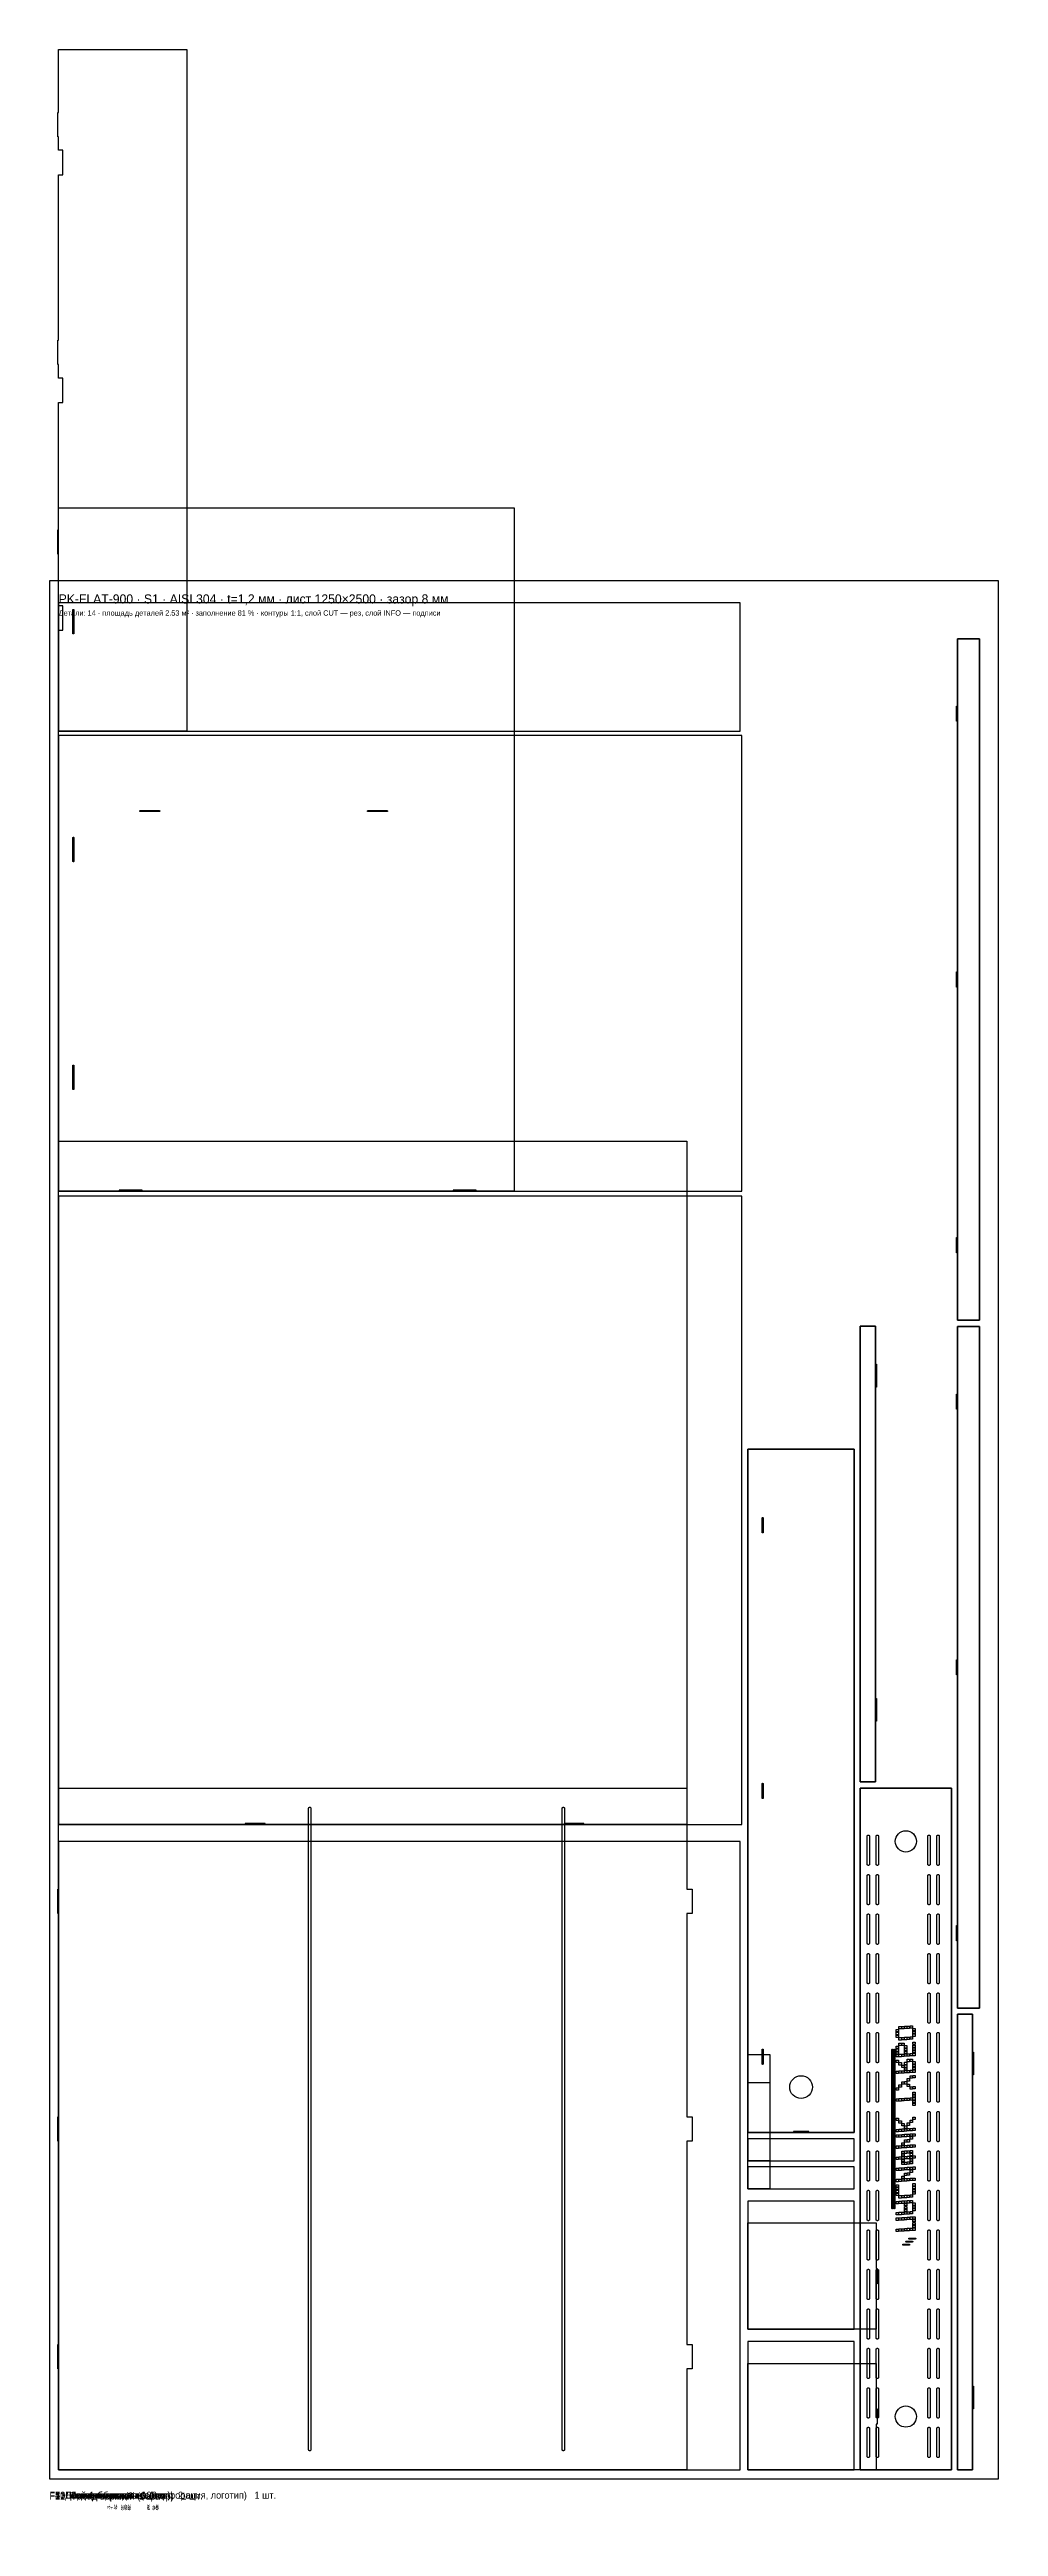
# Model space of a CAD drawing. Header units: millimetres. Extents: x 0 to 1250, y -63 to 3200.
import ezdxf

# ---------------------------------------------------------------- set-up
doc = ezdxf.new("R2010")
doc.units = ezdxf.units.MM
for name, color, linetype in [('CUT', 7, 'Continuous'), ('INFO', 3, 'Continuous'), ('NEST', 4, 'Continuous'), ('SHEET', 8, 'Continuous')]:
    doc.layers.add(name, color=color, linetype=linetype)

msp = doc.modelspace()

# ---------------------------------------------------------------- linework, layer by layer
at = {"layer": 'CUT'}
for points in [[(12, 2434.7), (17.7, 2434.7), (17.7, 2466.9), (12, 2466.9), (12, 2534.8), (10.8, 2534.8), (10.8, 2566.8), (12, 2566.8), (12, 2734.7), (17.7, 2734.7), (17.7, 2766.9), (12, 2766.9), (12, 2784.8), (10.8, 2784.8), (10.8, 2816.8), (12, 2816.8), (12, 3034.7), (17.7, 3034.7), (17.7, 3066.9), (12, 3066.9), (12, 3084.8), (10.8, 3084.8), (10.8, 3116.8), (12, 3116.8), (12, 3199.6), (180.8, 3199.6), (180.8, 2302), (12, 2302)], [(12, 2596), (612, 2596), (612, 1696), (562.1, 1696), (562.1, 1697.3), (531.9, 1697.3), (531.9, 1696), (122.1, 1696), (122.1, 1697.3), (91.9, 1697.3), (91.9, 1696), (12, 1696)], [(30.7, 2461.4), (30.7, 2461.5), (30.7, 2461.7), (30.8, 2461.8), (30.9, 2461.9), (31, 2462), (31.1, 2462.1), (31.3, 2462.1), (31.4, 2462.1), (31.4, 2462.1), (31.5, 2462.1), (31.7, 2462.1), (31.8, 2462), (31.9, 2461.9), (32, 2461.8), (32.1, 2461.7), (32.1, 2461.5), (32.1, 2461.4), (32.1, 2430.6), (32.1, 2430.5), (32.1, 2430.3), (32, 2430.2), (31.9, 2430.1), (31.8, 2430), (31.7, 2429.9), (31.5, 2429.9), (31.4, 2429.9), (31.4, 2429.9), (31.3, 2429.9), (31.1, 2429.9), (31, 2430), (30.9, 2430.1), (30.8, 2430.2), (30.7, 2430.3), (30.7, 2430.5), (30.7, 2430.6)], [(1196, 1614.8), (1194.8, 1614.8), (1194.8, 1634.8), (1196, 1634.8), (1196, 1964.8), (1194.8, 1964.8), (1194.8, 1984.8), (1196, 1984.8), (1196, 2314.8), (1194.8, 2314.8), (1194.8, 2334.8), (1196, 2334.8), (1196, 2423.6), (1224.8, 2423.6), (1224.8, 1526), (1196, 1526)], [(118.9, 2196.6), (118.9, 2196.7), (118.9, 2196.9), (119, 2197), (119.1, 2197.1), (119.2, 2197.2), (119.3, 2197.3), (119.5, 2197.3), (119.6, 2197.3), (144.4, 2197.3), (144.5, 2197.3), (144.7, 2197.3), (144.8, 2197.2), (144.9, 2197.1), (145, 2197), (145.1, 2196.9), (145.1, 2196.7), (145.1, 2196.6), (145.1, 2196.6), (145.1, 2196.5), (145.1, 2196.3), (145, 2196.2), (144.9, 2196.1), (144.8, 2196), (144.7, 2195.9), (144.5, 2195.9), (144.4, 2195.9), (119.6, 2195.9), (119.5, 2195.9), (119.3, 2195.9), (119.2, 2196), (119.1, 2196.1), (119, 2196.2), (118.9, 2196.3), (118.9, 2196.5), (118.9, 2196.6)], [(418.9, 2196.6), (418.9, 2196.7), (418.9, 2196.9), (419, 2197), (419.1, 2197.1), (419.2, 2197.2), (419.3, 2197.3), (419.5, 2197.3), (419.6, 2197.3), (444.4, 2197.3), (444.5, 2197.3), (444.7, 2197.3), (444.8, 2197.2), (444.9, 2197.1), (445, 2197), (445.1, 2196.9), (445.1, 2196.7), (445.1, 2196.6), (445.1, 2196.6), (445.1, 2196.5), (445.1, 2196.3), (445, 2196.2), (444.9, 2196.1), (444.8, 2196), (444.7, 2195.9), (444.5, 2195.9), (444.4, 2195.9), (419.6, 2195.9), (419.5, 2195.9), (419.3, 2195.9), (419.2, 2196), (419.1, 2196.1), (419, 2196.2), (418.9, 2196.3), (418.9, 2196.5), (418.9, 2196.6)], [(30.7, 2161.4), (30.7, 2161.5), (30.7, 2161.7), (30.8, 2161.8), (30.9, 2161.9), (31, 2162), (31.1, 2162.1), (31.3, 2162.1), (31.4, 2162.1), (31.4, 2162.1), (31.5, 2162.1), (31.7, 2162.1), (31.8, 2162), (31.9, 2161.9), (32, 2161.8), (32.1, 2161.7), (32.1, 2161.5), (32.1, 2161.4), (32.1, 2130.6), (32.1, 2130.5), (32.1, 2130.3), (32, 2130.2), (31.9, 2130.1), (31.8, 2130), (31.7, 2129.9), (31.5, 2129.9), (31.4, 2129.9), (31.4, 2129.9), (31.3, 2129.9), (31.1, 2129.9), (31, 2130), (30.9, 2130.1), (30.8, 2130.2), (30.7, 2130.3), (30.7, 2130.5), (30.7, 2130.6)], [(30.7, 1861.4), (30.7, 1861.5), (30.7, 1861.7), (30.8, 1861.8), (30.9, 1861.9), (31, 1862), (31.1, 1862.1), (31.3, 1862.1), (31.4, 1862.1), (31.4, 1862.1), (31.5, 1862.1), (31.7, 1862.1), (31.8, 1862), (31.9, 1861.9), (32, 1861.8), (32.1, 1861.7), (32.1, 1861.5), (32.1, 1861.4), (32.1, 1830.6), (32.1, 1830.5), (32.1, 1830.3), (32, 1830.2), (31.9, 1830.1), (31.8, 1830), (31.7, 1829.9), (31.5, 1829.9), (31.4, 1829.9), (31.4, 1829.9), (31.3, 1829.9), (31.1, 1829.9), (31, 1830), (30.9, 1830.1), (30.8, 1830.2), (30.7, 1830.3), (30.7, 1830.5), (30.7, 1830.6)], [(12, 1762), (839.6, 1762), (839.6, 862), (703.9, 862), (703.9, 863.3), (677.7, 863.3), (677.7, 862), (283.9, 862), (283.9, 863.3), (257.7, 863.3), (257.7, 862), (12, 862)], [(1068, 1518), (1088, 1518), (1088, 1468), (1089.2, 1468), (1089.2, 1438), (1088, 1438), (1088, 1028), (1089.2, 1028), (1089.2, 998), (1088, 998), (1088, 918), (1068, 918)], [(1196, 708.8), (1194.8, 708.8), (1194.8, 728.8), (1196, 728.8), (1196, 1058.8), (1194.8, 1058.8), (1194.8, 1078.8), (1196, 1078.8), (1196, 1408.8), (1194.8, 1408.8), (1194.8, 1428.8), (1196, 1428.8), (1196, 1517.6), (1224.8, 1517.6), (1224.8, 620), (1196, 620)], [(920, 1356), (1060, 1356), (1060, 456), (1000.1, 456), (1000.1, 457.3), (979.9, 457.3), (979.9, 456), (920, 456)], [(938.7, 1265.4), (938.7, 1265.5), (938.7, 1265.7), (938.8, 1265.8), (938.9, 1265.9), (939, 1266), (939.1, 1266.1), (939.3, 1266.1), (939.4, 1266.1), (939.4, 1266.1), (939.5, 1266.1), (939.7, 1266.1), (939.8, 1266), (939.9, 1265.9), (940, 1265.8), (940.1, 1265.7), (940.1, 1265.5), (940.1, 1265.4), (940.1, 1246.6), (940.1, 1246.5), (940.1, 1246.3), (940, 1246.2), (939.9, 1246.1), (939.8, 1246), (939.7, 1245.9), (939.5, 1245.9), (939.4, 1245.9), (939.4, 1245.9), (939.3, 1245.9), (939.1, 1245.9), (939, 1246), (938.9, 1246.1), (938.8, 1246.2), (938.7, 1246.3), (938.7, 1246.5), (938.7, 1246.6)], [(938.7, 915.4), (938.7, 915.5), (938.7, 915.7), (938.8, 915.8), (938.9, 915.9), (939, 916), (939.1, 916.1), (939.3, 916.1), (939.4, 916.1), (939.4, 916.1), (939.5, 916.1), (939.7, 916.1), (939.8, 916), (939.9, 915.9), (940, 915.8), (940.1, 915.7), (940.1, 915.5), (940.1, 915.4), (940.1, 896.6), (940.1, 896.5), (940.1, 896.3), (940, 896.2), (939.9, 896.1), (939.8, 896), (939.7, 895.9), (939.5, 895.9), (939.4, 895.9), (939.4, 895.9), (939.3, 895.9), (939.1, 895.9), (939, 896), (938.9, 896.1), (938.8, 896.2), (938.7, 896.3), (938.7, 896.5), (938.7, 896.6)], [(12, 144.8), (10.8, 144.8), (10.8, 176.8), (12, 176.8), (12, 444.8), (10.8, 444.8), (10.8, 476.8), (12, 476.8), (12, 744.8), (10.8, 744.8), (10.8, 776.8), (12, 776.8), (12, 909.6), (839.6, 909.6), (839.6, 776.8), (846.4, 776.8), (846.4, 744.8), (839.6, 744.8), (839.6, 476.8), (846.4, 476.8), (846.4, 444.8), (839.6, 444.8), (839.6, 176.8), (846.4, 176.8), (846.4, 144.8), (839.6, 144.8), (839.6, 12), (12, 12)], [(341.3, 883.1), (341.3, 883.4), (341.4, 883.7), (341.6, 883.9), (341.7, 884.2), (342, 884.3), (342.2, 884.5), (342.5, 884.6), (342.8, 884.6), (342.8, 884.6), (343.1, 884.6), (343.4, 884.5), (343.6, 884.3), (343.9, 884.2), (344, 883.9), (344.2, 883.7), (344.3, 883.4), (344.3, 883.1), (344.3, 38.5), (344.3, 38.2), (344.2, 37.9), (344, 37.7), (343.9, 37.4), (343.6, 37.3), (343.4, 37.1), (343.1, 37), (342.8, 37), (342.8, 37), (342.5, 37), (342.2, 37.1), (342, 37.3), (341.7, 37.4), (341.6, 37.7), (341.4, 37.9), (341.3, 38.2), (341.3, 38.5)], [(675.3, 883.1), (675.3, 883.4), (675.4, 883.7), (675.6, 883.9), (675.7, 884.2), (676, 884.3), (676.2, 884.5), (676.5, 884.6), (676.8, 884.6), (676.8, 884.6), (677.1, 884.6), (677.4, 884.5), (677.6, 884.3), (677.9, 884.2), (678, 883.9), (678.2, 883.7), (678.3, 883.4), (678.3, 883.1), (678.3, 38.5), (678.3, 38.2), (678.2, 37.9), (678, 37.7), (677.9, 37.4), (677.6, 37.3), (677.4, 37.1), (677.1, 37), (676.8, 37), (676.8, 37), (676.5, 37), (676.2, 37.1), (676, 37.3), (675.7, 37.4), (675.6, 37.7), (675.4, 37.9), (675.3, 38.2), (675.3, 38.5)], [(1068, 909.6), (1188, 909.6), (1188, 12), (1068, 12)], [(1128, 853.6), (1130.7, 853.3), (1133.4, 852.5), (1135.8, 851.2), (1137.9, 849.5), (1139.6, 847.4), (1140.9, 845), (1141.7, 842.3), (1142, 839.6), (1141.7, 836.9), (1140.9, 834.2), (1139.6, 831.8), (1137.9, 829.7), (1135.8, 828), (1133.4, 826.7), (1130.7, 825.9), (1128, 825.6), (1125.3, 825.9), (1122.6, 826.7), (1120.2, 828), (1118.1, 829.7), (1116.4, 831.8), (1115.1, 834.2), (1114.3, 836.9), (1114, 839.6), (1114.3, 842.3), (1115.1, 845), (1116.4, 847.4), (1118.1, 849.5), (1120.2, 851.2), (1122.6, 852.5), (1125.3, 853.3)], [(1077, 846.5), (1077, 846.8), (1077.1, 847.1), (1077.3, 847.3), (1077.4, 847.6), (1077.7, 847.7), (1077.9, 847.9), (1078.2, 848), (1078.5, 848), (1078.5, 848), (1078.8, 848), (1079.1, 847.9), (1079.3, 847.7), (1079.6, 847.6), (1079.7, 847.3), (1079.9, 847.1), (1080, 846.8), (1080, 846.5), (1080, 809.5), (1080, 809.2), (1079.9, 808.9), (1079.7, 808.7), (1079.6, 808.4), (1079.3, 808.3), (1079.1, 808.1), (1078.8, 808), (1078.5, 808), (1078.5, 808), (1078.2, 808), (1077.9, 808.1), (1077.7, 808.3), (1077.4, 808.4), (1077.3, 808.7), (1077.1, 808.9), (1077, 809.2), (1077, 809.5)], [(1089, 846.5), (1089, 846.8), (1089.1, 847.1), (1089.3, 847.3), (1089.4, 847.6), (1089.7, 847.7), (1089.9, 847.9), (1090.2, 848), (1090.5, 848), (1090.5, 848), (1090.8, 848), (1091.1, 847.9), (1091.3, 847.7), (1091.6, 847.6), (1091.7, 847.3), (1091.9, 847.1), (1092, 846.8), (1092, 846.5), (1092, 809.5), (1092, 809.2), (1091.9, 808.9), (1091.7, 808.7), (1091.6, 808.4), (1091.3, 808.3), (1091.1, 808.1), (1090.8, 808), (1090.5, 808), (1090.5, 808), (1090.2, 808), (1089.9, 808.1), (1089.7, 808.3), (1089.4, 808.4), (1089.3, 808.7), (1089.1, 808.9), (1089, 809.2), (1089, 809.5)], [(1157, 846.5), (1157, 846.8), (1157.1, 847.1), (1157.3, 847.3), (1157.4, 847.6), (1157.7, 847.7), (1157.9, 847.9), (1158.2, 848), (1158.5, 848), (1158.5, 848), (1158.8, 848), (1159.1, 847.9), (1159.3, 847.7), (1159.6, 847.6), (1159.7, 847.3), (1159.9, 847.1), (1160, 846.8), (1160, 846.5), (1160, 809.5), (1160, 809.2), (1159.9, 808.9), (1159.7, 808.7), (1159.6, 808.4), (1159.3, 808.3), (1159.1, 808.1), (1158.8, 808), (1158.5, 808), (1158.5, 808), (1158.2, 808), (1157.9, 808.1), (1157.7, 808.3), (1157.4, 808.4), (1157.3, 808.7), (1157.1, 808.9), (1157, 809.2), (1157, 809.5)], [(1169, 846.5), (1169, 846.8), (1169.1, 847.1), (1169.3, 847.3), (1169.4, 847.6), (1169.7, 847.7), (1169.9, 847.9), (1170.2, 848), (1170.5, 848), (1170.5, 848), (1170.8, 848), (1171.1, 847.9), (1171.3, 847.7), (1171.6, 847.6), (1171.7, 847.3), (1171.9, 847.1), (1172, 846.8), (1172, 846.5), (1172, 809.5), (1172, 809.2), (1171.9, 808.9), (1171.7, 808.7), (1171.6, 808.4), (1171.3, 808.3), (1171.1, 808.1), (1170.8, 808), (1170.5, 808), (1170.5, 808), (1170.2, 808), (1169.9, 808.1), (1169.7, 808.3), (1169.4, 808.4), (1169.3, 808.7), (1169.1, 808.9), (1169, 809.2), (1169, 809.5)], [(1077, 794.5), (1077, 794.8), (1077.1, 795.1), (1077.3, 795.3), (1077.4, 795.6), (1077.7, 795.7), (1077.9, 795.9), (1078.2, 796), (1078.5, 796), (1078.5, 796), (1078.8, 796), (1079.1, 795.9), (1079.3, 795.7), (1079.6, 795.6), (1079.7, 795.3), (1079.9, 795.1), (1080, 794.8), (1080, 794.5), (1080, 757.5), (1080, 757.2), (1079.9, 756.9), (1079.7, 756.7), (1079.6, 756.4), (1079.3, 756.3), (1079.1, 756.1), (1078.8, 756), (1078.5, 756), (1078.5, 756), (1078.2, 756), (1077.9, 756.1), (1077.7, 756.3), (1077.4, 756.4), (1077.3, 756.7), (1077.1, 756.9), (1077, 757.2), (1077, 757.5)], [(1089, 794.5), (1089, 794.8), (1089.1, 795.1), (1089.3, 795.3), (1089.4, 795.6), (1089.7, 795.7), (1089.9, 795.9), (1090.2, 796), (1090.5, 796), (1090.5, 796), (1090.8, 796), (1091.1, 795.9), (1091.3, 795.7), (1091.6, 795.6), (1091.7, 795.3), (1091.9, 795.1), (1092, 794.8), (1092, 794.5), (1092, 757.5), (1092, 757.2), (1091.9, 756.9), (1091.7, 756.7), (1091.6, 756.4), (1091.3, 756.3), (1091.1, 756.1), (1090.8, 756), (1090.5, 756), (1090.5, 756), (1090.2, 756), (1089.9, 756.1), (1089.7, 756.3), (1089.4, 756.4), (1089.3, 756.7), (1089.1, 756.9), (1089, 757.2), (1089, 757.5)], [(1157, 794.5), (1157, 794.8), (1157.1, 795.1), (1157.3, 795.3), (1157.4, 795.6), (1157.7, 795.7), (1157.9, 795.9), (1158.2, 796), (1158.5, 796), (1158.5, 796), (1158.8, 796), (1159.1, 795.9), (1159.3, 795.7), (1159.6, 795.6), (1159.7, 795.3), (1159.9, 795.1), (1160, 794.8), (1160, 794.5), (1160, 757.5), (1160, 757.2), (1159.9, 756.9), (1159.7, 756.7), (1159.6, 756.4), (1159.3, 756.3), (1159.1, 756.1), (1158.8, 756), (1158.5, 756), (1158.5, 756), (1158.2, 756), (1157.9, 756.1), (1157.7, 756.3), (1157.4, 756.4), (1157.3, 756.7), (1157.1, 756.9), (1157, 757.2), (1157, 757.5)], [(1169, 794.5), (1169, 794.8), (1169.1, 795.1), (1169.3, 795.3), (1169.4, 795.6), (1169.7, 795.7), (1169.9, 795.9), (1170.2, 796), (1170.5, 796), (1170.5, 796), (1170.8, 796), (1171.1, 795.9), (1171.3, 795.7), (1171.6, 795.6), (1171.7, 795.3), (1171.9, 795.1), (1172, 794.8), (1172, 794.5), (1172, 757.5), (1172, 757.2), (1171.9, 756.9), (1171.7, 756.7), (1171.6, 756.4), (1171.3, 756.3), (1171.1, 756.1), (1170.8, 756), (1170.5, 756), (1170.5, 756), (1170.2, 756), (1169.9, 756.1), (1169.7, 756.3), (1169.4, 756.4), (1169.3, 756.7), (1169.1, 756.9), (1169, 757.2), (1169, 757.5)], [(1077, 742.5), (1077, 742.8), (1077.1, 743.1), (1077.3, 743.3), (1077.4, 743.6), (1077.7, 743.7), (1077.9, 743.9), (1078.2, 744), (1078.5, 744), (1078.5, 744), (1078.8, 744), (1079.1, 743.9), (1079.3, 743.7), (1079.6, 743.6), (1079.7, 743.3), (1079.9, 743.1), (1080, 742.8), (1080, 742.5), (1080, 705.5), (1080, 705.2), (1079.9, 704.9), (1079.7, 704.7), (1079.6, 704.4), (1079.3, 704.3), (1079.1, 704.1), (1078.8, 704), (1078.5, 704), (1078.5, 704), (1078.2, 704), (1077.9, 704.1), (1077.7, 704.3), (1077.4, 704.4), (1077.3, 704.7), (1077.1, 704.9), (1077, 705.2), (1077, 705.5)], [(1089, 742.5), (1089, 742.8), (1089.1, 743.1), (1089.3, 743.3), (1089.4, 743.6), (1089.7, 743.7), (1089.9, 743.9), (1090.2, 744), (1090.5, 744), (1090.5, 744), (1090.8, 744), (1091.1, 743.9), (1091.3, 743.7), (1091.6, 743.6), (1091.7, 743.3), (1091.9, 743.1), (1092, 742.8), (1092, 742.5), (1092, 705.5), (1092, 705.2), (1091.9, 704.9), (1091.7, 704.7), (1091.6, 704.4), (1091.3, 704.3), (1091.1, 704.1), (1090.8, 704), (1090.5, 704), (1090.5, 704), (1090.2, 704), (1089.9, 704.1), (1089.7, 704.3), (1089.4, 704.4), (1089.3, 704.7), (1089.1, 704.9), (1089, 705.2), (1089, 705.5)], [(1157, 742.5), (1157, 742.8), (1157.1, 743.1), (1157.3, 743.3), (1157.4, 743.6), (1157.7, 743.7), (1157.9, 743.9), (1158.2, 744), (1158.5, 744), (1158.5, 744), (1158.8, 744), (1159.1, 743.9), (1159.3, 743.7), (1159.6, 743.6), (1159.7, 743.3), (1159.9, 743.1), (1160, 742.8), (1160, 742.5), (1160, 705.5), (1160, 705.2), (1159.9, 704.9), (1159.7, 704.7), (1159.6, 704.4), (1159.3, 704.3), (1159.1, 704.1), (1158.8, 704), (1158.5, 704), (1158.5, 704), (1158.2, 704), (1157.9, 704.1), (1157.7, 704.3), (1157.4, 704.4), (1157.3, 704.7), (1157.1, 704.9), (1157, 705.2), (1157, 705.5)], [(1169, 742.5), (1169, 742.8), (1169.1, 743.1), (1169.3, 743.3), (1169.4, 743.6), (1169.7, 743.7), (1169.9, 743.9), (1170.2, 744), (1170.5, 744), (1170.5, 744), (1170.8, 744), (1171.1, 743.9), (1171.3, 743.7), (1171.6, 743.6), (1171.7, 743.3), (1171.9, 743.1), (1172, 742.8), (1172, 742.5), (1172, 705.5), (1172, 705.2), (1171.9, 704.9), (1171.7, 704.7), (1171.6, 704.4), (1171.3, 704.3), (1171.1, 704.1), (1170.8, 704), (1170.5, 704), (1170.5, 704), (1170.2, 704), (1169.9, 704.1), (1169.7, 704.3), (1169.4, 704.4), (1169.3, 704.7), (1169.1, 704.9), (1169, 705.2), (1169, 705.5)], [(1077, 690.5), (1077, 690.8), (1077.1, 691.1), (1077.3, 691.3), (1077.4, 691.6), (1077.7, 691.7), (1077.9, 691.9), (1078.2, 692), (1078.5, 692), (1078.5, 692), (1078.8, 692), (1079.1, 691.9), (1079.3, 691.7), (1079.6, 691.6), (1079.7, 691.3), (1079.9, 691.1), (1080, 690.8), (1080, 690.5), (1080, 653.5), (1080, 653.2), (1079.9, 652.9), (1079.7, 652.7), (1079.6, 652.4), (1079.3, 652.3), (1079.1, 652.1), (1078.8, 652), (1078.5, 652), (1078.5, 652), (1078.2, 652), (1077.9, 652.1), (1077.7, 652.3), (1077.4, 652.4), (1077.3, 652.7), (1077.1, 652.9), (1077, 653.2), (1077, 653.5)], [(1089, 690.5), (1089, 690.8), (1089.1, 691.1), (1089.3, 691.3), (1089.4, 691.6), (1089.7, 691.7), (1089.9, 691.9), (1090.2, 692), (1090.5, 692), (1090.5, 692), (1090.8, 692), (1091.1, 691.9), (1091.3, 691.7), (1091.6, 691.6), (1091.7, 691.3), (1091.9, 691.1), (1092, 690.8), (1092, 690.5), (1092, 653.5), (1092, 653.2), (1091.9, 652.9), (1091.7, 652.7), (1091.6, 652.4), (1091.3, 652.3), (1091.1, 652.1), (1090.8, 652), (1090.5, 652), (1090.5, 652), (1090.2, 652), (1089.9, 652.1), (1089.7, 652.3), (1089.4, 652.4), (1089.3, 652.7), (1089.1, 652.9), (1089, 653.2), (1089, 653.5)], [(1157, 690.5), (1157, 690.8), (1157.1, 691.1), (1157.3, 691.3), (1157.4, 691.6), (1157.7, 691.7), (1157.9, 691.9), (1158.2, 692), (1158.5, 692), (1158.5, 692), (1158.8, 692), (1159.1, 691.9), (1159.3, 691.7), (1159.6, 691.6), (1159.7, 691.3), (1159.9, 691.1), (1160, 690.8), (1160, 690.5), (1160, 653.5), (1160, 653.2), (1159.9, 652.9), (1159.7, 652.7), (1159.6, 652.4), (1159.3, 652.3), (1159.1, 652.1), (1158.8, 652), (1158.5, 652), (1158.5, 652), (1158.2, 652), (1157.9, 652.1), (1157.7, 652.3), (1157.4, 652.4), (1157.3, 652.7), (1157.1, 652.9), (1157, 653.2), (1157, 653.5)], [(1169, 690.5), (1169, 690.8), (1169.1, 691.1), (1169.3, 691.3), (1169.4, 691.6), (1169.7, 691.7), (1169.9, 691.9), (1170.2, 692), (1170.5, 692), (1170.5, 692), (1170.8, 692), (1171.1, 691.9), (1171.3, 691.7), (1171.6, 691.6), (1171.7, 691.3), (1171.9, 691.1), (1172, 690.8), (1172, 690.5), (1172, 653.5), (1172, 653.2), (1171.9, 652.9), (1171.7, 652.7), (1171.6, 652.4), (1171.3, 652.3), (1171.1, 652.1), (1170.8, 652), (1170.5, 652), (1170.5, 652), (1170.2, 652), (1169.9, 652.1), (1169.7, 652.3), (1169.4, 652.4), (1169.3, 652.7), (1169.1, 652.9), (1169, 653.2), (1169, 653.5)], [(1077, 638.5), (1077, 638.8), (1077.1, 639.1), (1077.3, 639.3), (1077.4, 639.6), (1077.7, 639.7), (1077.9, 639.9), (1078.2, 640), (1078.5, 640), (1078.5, 640), (1078.8, 640), (1079.1, 639.9), (1079.3, 639.7), (1079.6, 639.6), (1079.7, 639.3), (1079.9, 639.1), (1080, 638.8), (1080, 638.5), (1080, 601.5), (1080, 601.2), (1079.9, 600.9), (1079.7, 600.7), (1079.6, 600.4), (1079.3, 600.3), (1079.1, 600.1), (1078.8, 600), (1078.5, 600), (1078.5, 600), (1078.2, 600), (1077.9, 600.1), (1077.7, 600.3), (1077.4, 600.4), (1077.3, 600.7), (1077.1, 600.9), (1077, 601.2), (1077, 601.5)], [(1089, 638.5), (1089, 638.8), (1089.1, 639.1), (1089.3, 639.3), (1089.4, 639.6), (1089.7, 639.7), (1089.9, 639.9), (1090.2, 640), (1090.5, 640), (1090.5, 640), (1090.8, 640), (1091.1, 639.9), (1091.3, 639.7), (1091.6, 639.6), (1091.7, 639.3), (1091.9, 639.1), (1092, 638.8), (1092, 638.5), (1092, 601.5), (1092, 601.2), (1091.9, 600.9), (1091.7, 600.7), (1091.6, 600.4), (1091.3, 600.3), (1091.1, 600.1), (1090.8, 600), (1090.5, 600), (1090.5, 600), (1090.2, 600), (1089.9, 600.1), (1089.7, 600.3), (1089.4, 600.4), (1089.3, 600.7), (1089.1, 600.9), (1089, 601.2), (1089, 601.5)], [(1157, 638.5), (1157, 638.8), (1157.1, 639.1), (1157.3, 639.3), (1157.4, 639.6), (1157.7, 639.7), (1157.9, 639.9), (1158.2, 640), (1158.5, 640), (1158.5, 640), (1158.8, 640), (1159.1, 639.9), (1159.3, 639.7), (1159.6, 639.6), (1159.7, 639.3), (1159.9, 639.1), (1160, 638.8), (1160, 638.5), (1160, 601.5), (1160, 601.2), (1159.9, 600.9), (1159.7, 600.7), (1159.6, 600.4), (1159.3, 600.3), (1159.1, 600.1), (1158.8, 600), (1158.5, 600), (1158.5, 600), (1158.2, 600), (1157.9, 600.1), (1157.7, 600.3), (1157.4, 600.4), (1157.3, 600.7), (1157.1, 600.9), (1157, 601.2), (1157, 601.5)], [(1169, 638.5), (1169, 638.8), (1169.1, 639.1), (1169.3, 639.3), (1169.4, 639.6), (1169.7, 639.7), (1169.9, 639.9), (1170.2, 640), (1170.5, 640), (1170.5, 640), (1170.8, 640), (1171.1, 639.9), (1171.3, 639.7), (1171.6, 639.6), (1171.7, 639.3), (1171.9, 639.1), (1172, 638.8), (1172, 638.5), (1172, 601.5), (1172, 601.2), (1171.9, 600.9), (1171.7, 600.7), (1171.6, 600.4), (1171.3, 600.3), (1171.1, 600.1), (1170.8, 600), (1170.5, 600), (1170.5, 600), (1170.2, 600), (1169.9, 600.1), (1169.7, 600.3), (1169.4, 600.4), (1169.3, 600.7), (1169.1, 600.9), (1169, 601.2), (1169, 601.5)], [(1077, 586.5), (1077, 586.8), (1077.1, 587.1), (1077.3, 587.3), (1077.4, 587.6), (1077.7, 587.7), (1077.9, 587.9), (1078.2, 588), (1078.5, 588), (1078.5, 588), (1078.8, 588), (1079.1, 587.9), (1079.3, 587.7), (1079.6, 587.6), (1079.7, 587.3), (1079.9, 587.1), (1080, 586.8), (1080, 586.5), (1080, 549.5), (1080, 549.2), (1079.9, 548.9), (1079.7, 548.7), (1079.6, 548.4), (1079.3, 548.3), (1079.1, 548.1), (1078.8, 548), (1078.5, 548), (1078.5, 548), (1078.2, 548), (1077.9, 548.1), (1077.7, 548.3), (1077.4, 548.4), (1077.3, 548.7), (1077.1, 548.9), (1077, 549.2), (1077, 549.5)], [(1089, 586.5), (1089, 586.8), (1089.1, 587.1), (1089.3, 587.3), (1089.4, 587.6), (1089.7, 587.7), (1089.9, 587.9), (1090.2, 588), (1090.5, 588), (1090.5, 588), (1090.8, 588), (1091.1, 587.9), (1091.3, 587.7), (1091.6, 587.6), (1091.7, 587.3), (1091.9, 587.1), (1092, 586.8), (1092, 586.5), (1092, 549.5), (1092, 549.2), (1091.9, 548.9), (1091.7, 548.7), (1091.6, 548.4), (1091.3, 548.3), (1091.1, 548.1), (1090.8, 548), (1090.5, 548), (1090.5, 548), (1090.2, 548), (1089.9, 548.1), (1089.7, 548.3), (1089.4, 548.4), (1089.3, 548.7), (1089.1, 548.9), (1089, 549.2), (1089, 549.5)], [(1115.2, 588.6), (1115.2, 591.8), (1118.4, 591.8), (1118.4, 588.6)], [(1115.2, 584.9), (1115.2, 588.1), (1118.4, 588.1), (1118.4, 584.9)], [(1118.9, 592.5), (1118.9, 595.7), (1122.1, 595.7), (1122.1, 592.5)], [(1122.5, 592.7), (1122.5, 595.9), (1125.7, 595.9), (1125.7, 592.7)], [(1126.2, 593), (1126.2, 596.2), (1129.4, 596.2), (1129.4, 593)], [(1129.8, 593.2), (1129.8, 596.4), (1133, 596.4), (1133, 593.2)], [(1133.5, 593.5), (1133.5, 596.7), (1136.7, 596.7), (1136.7, 593.5)], [(1137.1, 590.1), (1137.1, 593.3), (1140.3, 593.3), (1140.3, 590.1)], [(1137.1, 586.5), (1137.1, 589.7), (1140.3, 589.7), (1140.3, 586.5)], [(1157, 586.5), (1157, 586.8), (1157.1, 587.1), (1157.3, 587.3), (1157.4, 587.6), (1157.7, 587.7), (1157.9, 587.9), (1158.2, 588), (1158.5, 588), (1158.5, 588), (1158.8, 588), (1159.1, 587.9), (1159.3, 587.7), (1159.6, 587.6), (1159.7, 587.3), (1159.9, 587.1), (1160, 586.8), (1160, 586.5), (1160, 549.5), (1160, 549.2), (1159.9, 548.9), (1159.7, 548.7), (1159.6, 548.4), (1159.3, 548.3), (1159.1, 548.1), (1158.8, 548), (1158.5, 548), (1158.5, 548), (1158.2, 548), (1157.9, 548.1), (1157.7, 548.3), (1157.4, 548.4), (1157.3, 548.7), (1157.1, 548.9), (1157, 549.2), (1157, 549.5)], [(1169, 586.5), (1169, 586.8), (1169.1, 587.1), (1169.3, 587.3), (1169.4, 587.6), (1169.7, 587.7), (1169.9, 587.9), (1170.2, 588), (1170.5, 588), (1170.5, 588), (1170.8, 588), (1171.1, 587.9), (1171.3, 587.7), (1171.6, 587.6), (1171.7, 587.3), (1171.9, 587.1), (1172, 586.8), (1172, 586.5), (1172, 549.5), (1172, 549.2), (1171.9, 548.9), (1171.7, 548.7), (1171.6, 548.4), (1171.3, 548.3), (1171.1, 548.1), (1170.8, 548), (1170.5, 548), (1170.5, 548), (1170.2, 548), (1169.9, 548.1), (1169.7, 548.3), (1169.4, 548.4), (1169.3, 548.7), (1169.1, 548.9), (1169, 549.2), (1169, 549.5)], [(1196, 612), (1216, 612), (1216, 562), (1217.2, 562), (1217.2, 532), (1216, 532), (1216, 122), (1217.2, 122), (1217.2, 92), (1216, 92), (1216, 12), (1196, 12)], [(920, 559), (948.8, 559), (948.8, 419), (920, 419)], [(938.7, 565.4), (938.7, 565.5), (938.7, 565.7), (938.8, 565.8), (938.9, 565.9), (939, 566), (939.1, 566.1), (939.3, 566.1), (939.4, 566.1), (939.4, 566.1), (939.5, 566.1), (939.7, 566.1), (939.8, 566), (939.9, 565.9), (940, 565.8), (940.1, 565.7), (940.1, 565.5), (940.1, 565.4), (940.1, 546.6), (940.1, 546.5), (940.1, 546.3), (940, 546.2), (939.9, 546.1), (939.8, 546), (939.7, 545.9), (939.5, 545.9), (939.4, 545.9), (939.4, 545.9), (939.3, 545.9), (939.1, 545.9), (939, 546), (938.9, 546.1), (938.8, 546.2), (938.7, 546.3), (938.7, 546.5), (938.7, 546.6)], [(1109.4, 565.2), (1109.4, 565.3), (1109.5, 565.4), (1109.5, 565.6), (1109.6, 565.7), (1109.7, 565.7), (1109.8, 565.8), (1109.9, 565.8), (1110.1, 565.9), (1110.1, 565.9), (1110.2, 565.8), (1110.3, 565.8), (1110.4, 565.7), (1110.5, 565.7), (1110.6, 565.6), (1110.7, 565.4), (1110.7, 565.3), (1110.7, 565.2), (1110.7, 356.4), (1110.7, 356.3), (1110.7, 356.2), (1110.6, 356), (1110.5, 355.9), (1110.4, 355.9), (1110.3, 355.8), (1110.2, 355.8), (1110.1, 355.8), (1110.1, 355.8), (1109.9, 355.8), (1109.8, 355.8), (1109.7, 355.9), (1109.6, 355.9), (1109.5, 356), (1109.5, 356.2), (1109.4, 356.3), (1109.4, 356.4)], [(1112, 565.2), (1112, 565.3), (1112.1, 565.4), (1112.1, 565.6), (1112.2, 565.7), (1112.3, 565.7), (1112.4, 565.8), (1112.5, 565.8), (1112.7, 565.9), (1112.7, 565.9), (1112.8, 565.8), (1112.9, 565.8), (1113, 565.7), (1113.1, 565.7), (1113.2, 565.6), (1113.3, 565.4), (1113.3, 565.3), (1113.3, 565.2), (1113.3, 356.4), (1113.3, 356.3), (1113.3, 356.2), (1113.2, 356), (1113.1, 355.9), (1113, 355.9), (1112.9, 355.8), (1112.8, 355.8), (1112.7, 355.8), (1112.7, 355.8), (1112.5, 355.8), (1112.4, 355.8), (1112.3, 355.9), (1112.2, 355.9), (1112.1, 356), (1112.1, 356.2), (1112, 356.3), (1112, 356.4)], [(1115.2, 581.2), (1115.2, 584.5), (1118.4, 584.5), (1118.4, 581.2)], [(1115.2, 566.7), (1115.2, 569.9), (1118.4, 569.9), (1118.4, 566.7)], [(1115.2, 563), (1115.2, 566.2), (1118.4, 566.2), (1118.4, 563)], [(1115.2, 559.4), (1115.2, 562.6), (1118.4, 562.6), (1118.4, 559.4)], [(1115.2, 555.7), (1115.2, 558.9), (1118.4, 558.9), (1118.4, 555.7)], [(1118.9, 577.9), (1118.9, 581.1), (1122.1, 581.1), (1122.1, 577.9)], [(1118.9, 570.6), (1118.9, 573.8), (1122.1, 573.8), (1122.1, 570.6)], [(1118.9, 556), (1118.9, 559.2), (1122.1, 559.2), (1122.1, 556)], [(1122.5, 578.1), (1122.5, 581.3), (1125.7, 581.3), (1125.7, 578.1)], [(1122.5, 570.8), (1122.5, 574), (1125.7, 574), (1125.7, 570.8)], [(1122.5, 556.2), (1122.5, 559.4), (1125.7, 559.4), (1125.7, 556.2)], [(1126.2, 578.4), (1126.2, 581.6), (1129.4, 581.6), (1129.4, 578.4)], [(1126.2, 567.4), (1126.2, 570.6), (1129.4, 570.6), (1129.4, 567.4)], [(1126.2, 563.8), (1126.2, 567), (1129.4, 567), (1129.4, 563.8)], [(1126.2, 560.1), (1126.2, 563.3), (1129.4, 563.3), (1129.4, 560.1)], [(1126.2, 556.5), (1126.2, 559.7), (1129.4, 559.7), (1129.4, 556.5)], [(1129.8, 578.6), (1129.8, 581.8), (1133, 581.8), (1133, 578.6)], [(1129.8, 556.7), (1129.8, 559.9), (1133, 559.9), (1133, 556.7)], [(1133.5, 578.9), (1133.5, 582.1), (1136.7, 582.1), (1136.7, 578.9)], [(1133.5, 557), (1133.5, 560.2), (1136.7, 560.2), (1136.7, 557)], [(1137.1, 582.8), (1137.1, 586), (1140.3, 586), (1140.3, 582.8)], [(1137.1, 571.9), (1137.1, 575.1), (1140.3, 575.1), (1140.3, 571.9)], [(1137.1, 568.2), (1137.1, 571.4), (1140.3, 571.4), (1140.3, 568.2)], [(1137.1, 564.6), (1137.1, 567.8), (1140.3, 567.8), (1140.3, 564.6)], [(1137.1, 560.9), (1137.1, 564.1), (1140.3, 564.1), (1140.3, 560.9)], [(1137.1, 557.3), (1137.1, 560.5), (1140.3, 560.5), (1140.3, 557.3)], [(920, 522), (948.8, 522), (948.8, 382), (920, 382)], [(990, 531), (992.9, 530.7), (995.7, 529.9), (998.3, 528.5), (1000.6, 526.6), (1002.5, 524.3), (1003.9, 521.7), (1004.7, 518.9), (1005, 516), (1004.7, 513.1), (1003.9, 510.3), (1002.5, 507.7), (1000.6, 505.4), (998.3, 503.5), (995.7, 502.1), (992.9, 501.3), (990, 501), (987.1, 501.3), (984.3, 502.1), (981.7, 503.5), (979.4, 505.4), (977.5, 507.7), (976.1, 510.3), (975.3, 513.1), (975, 516), (975.3, 518.9), (976.1, 521.7), (977.5, 524.3), (979.4, 526.6), (981.7, 528.5), (984.3, 529.9), (987.1, 530.7)], [(1077, 534.5), (1077, 534.8), (1077.1, 535.1), (1077.3, 535.3), (1077.4, 535.6), (1077.7, 535.7), (1077.9, 535.9), (1078.2, 536), (1078.5, 536), (1078.5, 536), (1078.8, 536), (1079.1, 535.9), (1079.3, 535.7), (1079.6, 535.6), (1079.7, 535.3), (1079.9, 535.1), (1080, 534.8), (1080, 534.5), (1080, 497.5), (1080, 497.2), (1079.9, 496.9), (1079.7, 496.7), (1079.6, 496.4), (1079.3, 496.3), (1079.1, 496.1), (1078.8, 496), (1078.5, 496), (1078.5, 496), (1078.2, 496), (1077.9, 496.1), (1077.7, 496.3), (1077.4, 496.4), (1077.3, 496.7), (1077.1, 496.9), (1077, 497.2), (1077, 497.5)], [(1089, 534.5), (1089, 534.8), (1089.1, 535.1), (1089.3, 535.3), (1089.4, 535.6), (1089.7, 535.7), (1089.9, 535.9), (1090.2, 536), (1090.5, 536), (1090.5, 536), (1090.8, 536), (1091.1, 535.9), (1091.3, 535.7), (1091.6, 535.6), (1091.7, 535.3), (1091.9, 535.1), (1092, 534.8), (1092, 534.5), (1092, 497.5), (1092, 497.2), (1091.9, 496.9), (1091.7, 496.7), (1091.6, 496.4), (1091.3, 496.3), (1091.1, 496.1), (1090.8, 496), (1090.5, 496), (1090.5, 496), (1090.2, 496), (1089.9, 496.1), (1089.7, 496.3), (1089.4, 496.4), (1089.3, 496.7), (1089.1, 496.9), (1089, 497.2), (1089, 497.5)], [(1115.2, 548.4), (1115.2, 551.6), (1118.4, 551.6), (1118.4, 548.4)], [(1115.2, 533.8), (1115.2, 537), (1118.4, 537), (1118.4, 533.8)], [(1118.9, 545), (1118.9, 548.2), (1122.1, 548.2), (1122.1, 545)], [(1118.9, 534.1), (1118.9, 537.3), (1122.1, 537.3), (1122.1, 534.1)], [(1122.5, 541.6), (1122.5, 544.8), (1125.7, 544.8), (1125.7, 541.6)], [(1122.5, 534.3), (1122.5, 537.5), (1125.7, 537.5), (1125.7, 534.3)], [(1122.5, 519.7), (1122.5, 522.9), (1125.7, 522.9), (1125.7, 519.7)], [(1126.2, 545.5), (1126.2, 548.7), (1129.4, 548.7), (1129.4, 545.5)], [(1126.2, 541.9), (1126.2, 545.1), (1129.4, 545.1), (1129.4, 541.9)], [(1126.2, 538.2), (1126.2, 541.4), (1129.4, 541.4), (1129.4, 538.2)], [(1126.2, 534.6), (1126.2, 537.8), (1129.4, 537.8), (1129.4, 534.6)], [(1126.2, 520), (1126.2, 523.2), (1129.4, 523.2), (1129.4, 520)], [(1129.8, 549.4), (1129.8, 552.6), (1133, 552.6), (1133, 549.4)], [(1129.8, 534.8), (1129.8, 538), (1133, 538), (1133, 534.8)], [(1129.8, 523.9), (1129.8, 527.1), (1133, 527.1), (1133, 523.9)], [(1133.5, 549.7), (1133.5, 552.9), (1136.7, 552.9), (1136.7, 549.7)], [(1133.5, 535.1), (1133.5, 538.3), (1136.7, 538.3), (1136.7, 535.1)], [(1133.5, 527.8), (1133.5, 531), (1136.7, 531), (1136.7, 527.8)], [(1137.1, 546.3), (1137.1, 549.5), (1140.3, 549.5), (1140.3, 546.3)], [(1137.1, 542.7), (1137.1, 545.9), (1140.3, 545.9), (1140.3, 542.7)], [(1137.1, 539), (1137.1, 542.2), (1140.3, 542.2), (1140.3, 539)], [(1137.1, 535.4), (1137.1, 538.6), (1140.3, 538.6), (1140.3, 535.4)], [(1137.1, 528.1), (1137.1, 531.3), (1140.3, 531.3), (1140.3, 528.1)], [(1157, 534.5), (1157, 534.8), (1157.1, 535.1), (1157.3, 535.3), (1157.4, 535.6), (1157.7, 535.7), (1157.9, 535.9), (1158.2, 536), (1158.5, 536), (1158.5, 536), (1158.8, 536), (1159.1, 535.9), (1159.3, 535.7), (1159.6, 535.6), (1159.7, 535.3), (1159.9, 535.1), (1160, 534.8), (1160, 534.5), (1160, 497.5), (1160, 497.2), (1159.9, 496.9), (1159.7, 496.7), (1159.6, 496.4), (1159.3, 496.3), (1159.1, 496.1), (1158.8, 496), (1158.5, 496), (1158.5, 496), (1158.2, 496), (1157.9, 496.1), (1157.7, 496.3), (1157.4, 496.4), (1157.3, 496.7), (1157.1, 496.9), (1157, 497.2), (1157, 497.5)], [(1169, 534.5), (1169, 534.8), (1169.1, 535.1), (1169.3, 535.3), (1169.4, 535.6), (1169.7, 535.7), (1169.9, 535.9), (1170.2, 536), (1170.5, 536), (1170.5, 536), (1170.8, 536), (1171.1, 535.9), (1171.3, 535.7), (1171.6, 535.6), (1171.7, 535.3), (1171.9, 535.1), (1172, 534.8), (1172, 534.5), (1172, 497.5), (1172, 497.2), (1171.9, 496.9), (1171.7, 496.7), (1171.6, 496.4), (1171.3, 496.3), (1171.1, 496.1), (1170.8, 496), (1170.5, 496), (1170.5, 496), (1170.2, 496), (1169.9, 496.1), (1169.7, 496.3), (1169.4, 496.4), (1169.3, 496.7), (1169.1, 496.9), (1169, 497.2), (1169, 497.5)], [(1115.2, 511.9), (1115.2, 515.1), (1118.4, 515.1), (1118.4, 511.9)], [(1115.2, 497.3), (1115.2, 500.5), (1118.4, 500.5), (1118.4, 497.3)], [(1118.9, 515.8), (1118.9, 519), (1122.1, 519), (1122.1, 515.8)], [(1118.9, 497.6), (1118.9, 500.8), (1122.1, 500.8), (1122.1, 497.6)], [(1122.5, 497.8), (1122.5, 501), (1125.7, 501), (1125.7, 497.8)], [(1126.2, 498.1), (1126.2, 501.3), (1129.4, 501.3), (1129.4, 498.1)], [(1129.8, 516.6), (1129.8, 519.8), (1133, 519.8), (1133, 516.6)], [(1129.8, 498.3), (1129.8, 501.5), (1133, 501.5), (1133, 498.3)], [(1133.5, 513.2), (1133.5, 516.4), (1136.7, 516.4), (1136.7, 513.2)], [(1133.5, 498.6), (1133.5, 501.8), (1136.7, 501.8), (1136.7, 498.6)], [(1137.1, 513.5), (1137.1, 516.7), (1140.3, 516.7), (1140.3, 513.5)], [(1137.1, 506.2), (1137.1, 509.4), (1140.3, 509.4), (1140.3, 506.2)], [(1137.1, 502.5), (1137.1, 505.7), (1140.3, 505.7), (1140.3, 502.5)], [(1137.1, 498.9), (1137.1, 502.1), (1140.3, 502.1), (1140.3, 498.9)], [(1137.1, 495.2), (1137.1, 498.4), (1140.3, 498.4), (1140.3, 495.2)], [(1137.1, 491.6), (1137.1, 494.8), (1140.3, 494.8), (1140.3, 491.6)], [(1077, 482.5), (1077, 482.8), (1077.1, 483.1), (1077.3, 483.3), (1077.4, 483.6), (1077.7, 483.7), (1077.9, 483.9), (1078.2, 484), (1078.5, 484), (1078.5, 484), (1078.8, 484), (1079.1, 483.9), (1079.3, 483.7), (1079.6, 483.6), (1079.7, 483.3), (1079.9, 483.1), (1080, 482.8), (1080, 482.5), (1080, 445.5), (1080, 445.2), (1079.9, 444.9), (1079.7, 444.7), (1079.6, 444.4), (1079.3, 444.3), (1079.1, 444.1), (1078.8, 444), (1078.5, 444), (1078.5, 444), (1078.2, 444), (1077.9, 444.1), (1077.7, 444.3), (1077.4, 444.4), (1077.3, 444.7), (1077.1, 444.9), (1077, 445.2), (1077, 445.5)], [(1089, 482.5), (1089, 482.8), (1089.1, 483.1), (1089.3, 483.3), (1089.4, 483.6), (1089.7, 483.7), (1089.9, 483.9), (1090.2, 484), (1090.5, 484), (1090.5, 484), (1090.8, 484), (1091.1, 483.9), (1091.3, 483.7), (1091.6, 483.6), (1091.7, 483.3), (1091.9, 483.1), (1092, 482.8), (1092, 482.5), (1092, 445.5), (1092, 445.2), (1091.9, 444.9), (1091.7, 444.7), (1091.6, 444.4), (1091.3, 444.3), (1091.1, 444.1), (1090.8, 444), (1090.5, 444), (1090.5, 444), (1090.2, 444), (1089.9, 444.1), (1089.7, 444.3), (1089.4, 444.4), (1089.3, 444.7), (1089.1, 444.9), (1089, 445.2), (1089, 445.5)], [(1115.2, 471.8), (1115.2, 474.9), (1118.4, 474.9), (1118.4, 471.8)], [(1115.2, 457.1), (1115.2, 460.3), (1118.4, 460.3), (1118.4, 457.1)], [(1118.9, 468.4), (1118.9, 471.6), (1122.1, 471.6), (1122.1, 468.4)], [(1118.9, 457.4), (1118.9, 460.6), (1122.1, 460.6), (1122.1, 457.4)], [(1122.5, 465), (1122.5, 468.2), (1125.7, 468.2), (1125.7, 465)], [(1122.5, 457.7), (1122.5, 460.9), (1125.7, 460.9), (1125.7, 457.7)], [(1126.2, 461.6), (1126.2, 464.8), (1129.4, 464.8), (1129.4, 461.6)], [(1126.2, 457.9), (1126.2, 461.1), (1129.4, 461.1), (1129.4, 457.9)], [(1129.8, 465.5), (1129.8, 468.7), (1133, 468.7), (1133, 465.5)], [(1129.8, 458.2), (1129.8, 461.4), (1133, 461.4), (1133, 458.2)], [(1133.5, 469.4), (1133.5, 472.6), (1136.7, 472.6), (1136.7, 469.4)], [(1133.5, 458.4), (1133.5, 461.6), (1136.7, 461.6), (1136.7, 458.4)], [(1137.1, 473.3), (1137.1, 476.5), (1140.3, 476.5), (1140.3, 473.3)], [(1137.1, 458.7), (1137.1, 461.9), (1140.3, 461.9), (1140.3, 458.7)], [(1157, 482.5), (1157, 482.8), (1157.1, 483.1), (1157.3, 483.3), (1157.4, 483.6), (1157.7, 483.7), (1157.9, 483.9), (1158.2, 484), (1158.5, 484), (1158.5, 484), (1158.8, 484), (1159.1, 483.9), (1159.3, 483.7), (1159.6, 483.6), (1159.7, 483.3), (1159.9, 483.1), (1160, 482.8), (1160, 482.5), (1160, 445.5), (1160, 445.2), (1159.9, 444.9), (1159.7, 444.7), (1159.6, 444.4), (1159.3, 444.3), (1159.1, 444.1), (1158.8, 444), (1158.5, 444), (1158.5, 444), (1158.2, 444), (1157.9, 444.1), (1157.7, 444.3), (1157.4, 444.4), (1157.3, 444.7), (1157.1, 444.9), (1157, 445.2), (1157, 445.5)], [(1169, 482.5), (1169, 482.8), (1169.1, 483.1), (1169.3, 483.3), (1169.4, 483.6), (1169.7, 483.7), (1169.9, 483.9), (1170.2, 484), (1170.5, 484), (1170.5, 484), (1170.8, 484), (1171.1, 483.9), (1171.3, 483.7), (1171.6, 483.6), (1171.7, 483.3), (1171.9, 483.1), (1172, 482.8), (1172, 482.5), (1172, 445.5), (1172, 445.2), (1171.9, 444.9), (1171.7, 444.7), (1171.6, 444.4), (1171.3, 444.3), (1171.1, 444.1), (1170.8, 444), (1170.5, 444), (1170.5, 444), (1170.2, 444), (1169.9, 444.1), (1169.7, 444.3), (1169.4, 444.4), (1169.3, 444.7), (1169.1, 444.9), (1169, 445.2), (1169, 445.5)], [(1077, 430.5), (1077, 430.8), (1077.1, 431.1), (1077.3, 431.3), (1077.4, 431.6), (1077.7, 431.7), (1077.9, 431.9), (1078.2, 432), (1078.5, 432), (1078.5, 432), (1078.8, 432), (1079.1, 431.9), (1079.3, 431.7), (1079.6, 431.6), (1079.7, 431.3), (1079.9, 431.1), (1080, 430.8), (1080, 430.5), (1080, 393.5), (1080, 393.2), (1079.9, 392.9), (1079.7, 392.7), (1079.6, 392.4), (1079.3, 392.3), (1079.1, 392.1), (1078.8, 392), (1078.5, 392), (1078.5, 392), (1078.2, 392), (1077.9, 392.1), (1077.7, 392.3), (1077.4, 392.4), (1077.3, 392.7), (1077.1, 392.9), (1077, 393.2), (1077, 393.5)], [(1089, 430.5), (1089, 430.8), (1089.1, 431.1), (1089.3, 431.3), (1089.4, 431.6), (1089.7, 431.7), (1089.9, 431.9), (1090.2, 432), (1090.5, 432), (1090.5, 432), (1090.8, 432), (1091.1, 431.9), (1091.3, 431.7), (1091.6, 431.6), (1091.7, 431.3), (1091.9, 431.1), (1092, 430.8), (1092, 430.5), (1092, 393.5), (1092, 393.2), (1091.9, 392.9), (1091.7, 392.7), (1091.6, 392.4), (1091.3, 392.3), (1091.1, 392.1), (1090.8, 392), (1090.5, 392), (1090.5, 392), (1090.2, 392), (1089.9, 392.1), (1089.7, 392.3), (1089.4, 392.4), (1089.3, 392.7), (1089.1, 392.9), (1089, 393.2), (1089, 393.5)], [(1115.2, 449.9), (1115.2, 453.1), (1118.4, 453.1), (1118.4, 449.9)], [(1115.2, 435.2), (1115.2, 438.4), (1118.4, 438.4), (1118.4, 435.2)], [(1118.9, 450.1), (1118.9, 453.3), (1122.1, 453.3), (1122.1, 450.1)], [(1118.9, 435.5), (1118.9, 438.7), (1122.1, 438.7), (1122.1, 435.5)], [(1118.9, 420.9), (1118.9, 424.1), (1122.1, 424.1), (1122.1, 420.9)], [(1122.5, 450.4), (1122.5, 453.6), (1125.7, 453.6), (1125.7, 450.4)], [(1122.5, 439.4), (1122.5, 442.6), (1125.7, 442.6), (1125.7, 439.4)], [(1122.5, 435.8), (1122.5, 439), (1125.7, 439), (1125.7, 435.8)], [(1122.5, 428.5), (1122.5, 431.7), (1125.7, 431.7), (1125.7, 428.5)], [(1122.5, 424.8), (1122.5, 428), (1125.7, 428), (1125.7, 424.8)], [(1122.5, 421.2), (1122.5, 424.4), (1125.7, 424.4), (1125.7, 421.2)], [(1126.2, 450.6), (1126.2, 453.8), (1129.4, 453.8), (1129.4, 450.6)], [(1126.2, 443.3), (1126.2, 446.5), (1129.4, 446.5), (1129.4, 443.3)], [(1126.2, 436), (1126.2, 439.2), (1129.4, 439.2), (1129.4, 436)], [(1126.2, 428.7), (1126.2, 431.9), (1129.4, 431.9), (1129.4, 428.7)], [(1126.2, 421.4), (1126.2, 424.6), (1129.4, 424.6), (1129.4, 421.4)], [(1129.8, 450.9), (1129.8, 454.1), (1133, 454.1), (1133, 450.9)], [(1129.8, 443.6), (1129.8, 446.8), (1133, 446.8), (1133, 443.6)], [(1129.8, 436.3), (1129.8, 439.5), (1133, 439.5), (1133, 436.3)], [(1129.8, 429), (1129.8, 432.2), (1133, 432.2), (1133, 429)], [(1129.8, 421.7), (1129.8, 424.9), (1133, 424.9), (1133, 421.7)], [(1133.5, 451.2), (1133.5, 454.4), (1136.7, 454.4), (1136.7, 451.2)], [(1133.5, 447.5), (1133.5, 450.7), (1136.7, 450.7), (1136.7, 447.5)], [(1133.5, 436.6), (1133.5, 439.8), (1136.7, 439.8), (1136.7, 436.6)], [(1133.5, 429.3), (1133.5, 432.5), (1136.7, 432.5), (1136.7, 429.3)], [(1133.5, 425.6), (1133.5, 428.8), (1136.7, 428.8), (1136.7, 425.6)], [(1133.5, 422), (1133.5, 425.2), (1136.7, 425.2), (1136.7, 422)], [(1137.1, 451.4), (1137.1, 454.6), (1140.3, 454.6), (1140.3, 451.4)], [(1137.1, 436.8), (1137.1, 440), (1140.3, 440), (1140.3, 436.8)], [(1137.1, 422.2), (1137.1, 425.4), (1140.3, 425.4), (1140.3, 422.2)], [(1157, 430.5), (1157, 430.8), (1157.1, 431.1), (1157.3, 431.3), (1157.4, 431.6), (1157.7, 431.7), (1157.9, 431.9), (1158.2, 432), (1158.5, 432), (1158.5, 432), (1158.8, 432), (1159.1, 431.9), (1159.3, 431.7), (1159.6, 431.6), (1159.7, 431.3), (1159.9, 431.1), (1160, 430.8), (1160, 430.5), (1160, 393.5), (1160, 393.2), (1159.9, 392.9), (1159.7, 392.7), (1159.6, 392.4), (1159.3, 392.3), (1159.1, 392.1), (1158.8, 392), (1158.5, 392), (1158.5, 392), (1158.2, 392), (1157.9, 392.1), (1157.7, 392.3), (1157.4, 392.4), (1157.3, 392.7), (1157.1, 392.9), (1157, 393.2), (1157, 393.5)], [(1169, 430.5), (1169, 430.8), (1169.1, 431.1), (1169.3, 431.3), (1169.4, 431.6), (1169.7, 431.7), (1169.9, 431.9), (1170.2, 432), (1170.5, 432), (1170.5, 432), (1170.8, 432), (1171.1, 431.9), (1171.3, 431.7), (1171.6, 431.6), (1171.7, 431.3), (1171.9, 431.1), (1172, 430.8), (1172, 430.5), (1172, 393.5), (1172, 393.2), (1171.9, 392.9), (1171.7, 392.7), (1171.6, 392.4), (1171.3, 392.3), (1171.1, 392.1), (1170.8, 392), (1170.5, 392), (1170.5, 392), (1170.2, 392), (1169.9, 392.1), (1169.7, 392.3), (1169.4, 392.4), (1169.3, 392.7), (1169.1, 392.9), (1169, 393.2), (1169, 393.5)], [(1115.2, 420.7), (1115.2, 423.9), (1118.4, 423.9), (1118.4, 420.7)], [(1115.2, 406.1), (1115.2, 409.2), (1118.4, 409.2), (1118.4, 406.1)], [(1115.2, 391.4), (1115.2, 394.6), (1118.4, 394.6), (1118.4, 391.4)], [(1118.9, 406.3), (1118.9, 409.5), (1122.1, 409.5), (1122.1, 406.3)], [(1118.9, 391.7), (1118.9, 394.9), (1122.1, 394.9), (1122.1, 391.7)], [(1122.5, 417.5), (1122.5, 420.7), (1125.7, 420.7), (1125.7, 417.5)], [(1122.5, 413.9), (1122.5, 417.1), (1125.7, 417.1), (1125.7, 413.9)], [(1122.5, 406.6), (1122.5, 409.8), (1125.7, 409.8), (1125.7, 406.6)], [(1122.5, 395.6), (1122.5, 398.8), (1125.7, 398.8), (1125.7, 395.6)], [(1122.5, 392), (1122.5, 395.2), (1125.7, 395.2), (1125.7, 392)], [(1126.2, 414.1), (1126.2, 417.3), (1129.4, 417.3), (1129.4, 414.1)], [(1126.2, 406.8), (1126.2, 410), (1129.4, 410), (1129.4, 406.8)], [(1126.2, 399.5), (1126.2, 402.7), (1129.4, 402.7), (1129.4, 399.5)], [(1126.2, 392.2), (1126.2, 395.4), (1129.4, 395.4), (1129.4, 392.2)], [(1129.8, 414.4), (1129.8, 417.6), (1133, 417.6), (1133, 414.4)], [(1129.8, 407.1), (1129.8, 410.3), (1133, 410.3), (1133, 407.1)], [(1129.8, 399.8), (1129.8, 403), (1133, 403), (1133, 399.8)], [(1129.8, 392.5), (1129.8, 395.7), (1133, 395.7), (1133, 392.5)], [(1133.5, 418.3), (1133.5, 421.5), (1136.7, 421.5), (1136.7, 418.3)], [(1133.5, 414.7), (1133.5, 417.9), (1136.7, 417.9), (1136.7, 414.7)], [(1133.5, 407.4), (1133.5, 410.6), (1136.7, 410.6), (1136.7, 407.4)], [(1133.5, 403.7), (1133.5, 406.9), (1136.7, 406.9), (1136.7, 403.7)], [(1133.5, 392.8), (1133.5, 395.9), (1136.7, 395.9), (1136.7, 392.8)], [(1137.1, 407.6), (1137.1, 410.8), (1140.3, 410.8), (1140.3, 407.6)], [(1137.1, 393), (1137.1, 396.2), (1140.3, 396.2), (1140.3, 393)], [(1077, 378.5), (1077, 378.8), (1077.1, 379.1), (1077.3, 379.3), (1077.4, 379.6), (1077.7, 379.7), (1077.9, 379.9), (1078.2, 380), (1078.5, 380), (1078.5, 380), (1078.8, 380), (1079.1, 379.9), (1079.3, 379.7), (1079.6, 379.6), (1079.7, 379.3), (1079.9, 379.1), (1080, 378.8), (1080, 378.5), (1080, 341.5), (1080, 341.2), (1079.9, 340.9), (1079.7, 340.7), (1079.6, 340.4), (1079.3, 340.3), (1079.1, 340.1), (1078.8, 340), (1078.5, 340), (1078.5, 340), (1078.2, 340), (1077.9, 340.1), (1077.7, 340.3), (1077.4, 340.4), (1077.3, 340.7), (1077.1, 340.9), (1077, 341.2), (1077, 341.5)], [(1089, 378.5), (1089, 378.8), (1089.1, 379.1), (1089.3, 379.3), (1089.4, 379.6), (1089.7, 379.7), (1089.9, 379.9), (1090.2, 380), (1090.5, 380), (1090.5, 380), (1090.8, 380), (1091.1, 379.9), (1091.3, 379.7), (1091.6, 379.6), (1091.7, 379.3), (1091.9, 379.1), (1092, 378.8), (1092, 378.5), (1092, 341.5), (1092, 341.2), (1091.9, 340.9), (1091.7, 340.7), (1091.6, 340.4), (1091.3, 340.3), (1091.1, 340.1), (1090.8, 340), (1090.5, 340), (1090.5, 340), (1090.2, 340), (1089.9, 340.1), (1089.7, 340.3), (1089.4, 340.4), (1089.3, 340.7), (1089.1, 340.9), (1089, 341.2), (1089, 341.5)], [(1115.2, 384.2), (1115.2, 387.4), (1118.4, 387.4), (1118.4, 384.2)], [(1115.2, 380.5), (1115.2, 383.7), (1118.4, 383.7), (1118.4, 380.5)], [(1115.2, 376.9), (1115.2, 380.1), (1118.4, 380.1), (1118.4, 376.9)], [(1115.2, 373.2), (1115.2, 376.4), (1118.4, 376.4), (1118.4, 373.2)], [(1115.2, 362.2), (1115.2, 365.4), (1118.4, 365.4), (1118.4, 362.2)], [(1118.9, 369.8), (1118.9, 373), (1122.1, 373), (1122.1, 369.8)], [(1118.9, 362.5), (1118.9, 365.7), (1122.1, 365.7), (1122.1, 362.5)], [(1122.5, 370.1), (1122.5, 373.3), (1125.7, 373.3), (1125.7, 370.1)], [(1122.5, 362.8), (1122.5, 366), (1125.7, 366), (1125.7, 362.8)], [(1126.2, 370.3), (1126.2, 373.5), (1129.4, 373.5), (1129.4, 370.3)], [(1126.2, 363), (1126.2, 366.2), (1129.4, 366.2), (1129.4, 363)], [(1126.2, 359.4), (1126.2, 362.6), (1129.4, 362.6), (1129.4, 359.4)], [(1126.2, 355.7), (1126.2, 358.9), (1129.4, 358.9), (1129.4, 355.7)], [(1129.8, 370.6), (1129.8, 373.8), (1133, 373.8), (1133, 370.6)], [(1129.8, 363.3), (1129.8, 366.5), (1133, 366.5), (1133, 363.3)], [(1133.5, 370.9), (1133.5, 374.1), (1136.7, 374.1), (1136.7, 370.9)], [(1133.5, 363.6), (1133.5, 366.8), (1136.7, 366.8), (1136.7, 363.6)], [(1137.1, 385.7), (1137.1, 388.9), (1140.3, 388.9), (1140.3, 385.7)], [(1137.1, 382.1), (1137.1, 385.3), (1140.3, 385.3), (1140.3, 382.1)], [(1137.1, 378.4), (1137.1, 381.6), (1140.3, 381.6), (1140.3, 378.4)], [(1137.1, 374.8), (1137.1, 378), (1140.3, 378), (1140.3, 374.8)], [(1137.1, 360.2), (1137.1, 363.4), (1140.3, 363.4), (1140.3, 360.2)], [(1137.1, 356.5), (1137.1, 359.7), (1140.3, 359.7), (1140.3, 356.5)], [(1157, 378.5), (1157, 378.8), (1157.1, 379.1), (1157.3, 379.3), (1157.4, 379.6), (1157.7, 379.7), (1157.9, 379.9), (1158.2, 380), (1158.5, 380), (1158.5, 380), (1158.8, 380), (1159.1, 379.9), (1159.3, 379.7), (1159.6, 379.6), (1159.7, 379.3), (1159.9, 379.1), (1160, 378.8), (1160, 378.5), (1160, 341.5), (1160, 341.2), (1159.9, 340.9), (1159.7, 340.7), (1159.6, 340.4), (1159.3, 340.3), (1159.1, 340.1), (1158.8, 340), (1158.5, 340), (1158.5, 340), (1158.2, 340), (1157.9, 340.1), (1157.7, 340.3), (1157.4, 340.4), (1157.3, 340.7), (1157.1, 340.9), (1157, 341.2), (1157, 341.5)], [(1169, 378.5), (1169, 378.8), (1169.1, 379.1), (1169.3, 379.3), (1169.4, 379.6), (1169.7, 379.7), (1169.9, 379.9), (1170.2, 380), (1170.5, 380), (1170.5, 380), (1170.8, 380), (1171.1, 379.9), (1171.3, 379.7), (1171.6, 379.6), (1171.7, 379.3), (1171.9, 379.1), (1172, 378.8), (1172, 378.5), (1172, 341.5), (1172, 341.2), (1171.9, 340.9), (1171.7, 340.7), (1171.6, 340.4), (1171.3, 340.3), (1171.1, 340.1), (1170.8, 340), (1170.5, 340), (1170.5, 340), (1170.2, 340), (1169.9, 340.1), (1169.7, 340.3), (1169.4, 340.4), (1169.3, 340.7), (1169.1, 340.9), (1169, 341.2), (1169, 341.5)], [(920, 337), (1088.8, 337), (1088.8, 277), (1090, 277), (1090, 257), (1088.8, 257), (1088.8, 197), (920, 197)], [(1077, 326.5), (1077, 326.8), (1077.1, 327.1), (1077.3, 327.3), (1077.4, 327.6), (1077.7, 327.7), (1077.9, 327.9), (1078.2, 328), (1078.5, 328), (1078.5, 328), (1078.8, 328), (1079.1, 327.9), (1079.3, 327.7), (1079.6, 327.6), (1079.7, 327.3), (1079.9, 327.1), (1080, 326.8), (1080, 326.5), (1080, 289.5), (1080, 289.2), (1079.9, 288.9), (1079.7, 288.7), (1079.6, 288.4), (1079.3, 288.3), (1079.1, 288.1), (1078.8, 288), (1078.5, 288), (1078.5, 288), (1078.2, 288), (1077.9, 288.1), (1077.7, 288.3), (1077.4, 288.4), (1077.3, 288.7), (1077.1, 288.9), (1077, 289.2), (1077, 289.5)], [(1089, 326.5), (1089, 326.8), (1089.1, 327.1), (1089.3, 327.3), (1089.4, 327.6), (1089.7, 327.7), (1089.9, 327.9), (1090.2, 328), (1090.5, 328), (1090.5, 328), (1090.8, 328), (1091.1, 327.9), (1091.3, 327.7), (1091.6, 327.6), (1091.7, 327.3), (1091.9, 327.1), (1092, 326.8), (1092, 326.5), (1092, 289.5), (1092, 289.2), (1091.9, 288.9), (1091.7, 288.7), (1091.6, 288.4), (1091.3, 288.3), (1091.1, 288.1), (1090.8, 288), (1090.5, 288), (1090.5, 288), (1090.2, 288), (1089.9, 288.1), (1089.7, 288.3), (1089.4, 288.4), (1089.3, 288.7), (1089.1, 288.9), (1089, 289.2), (1089, 289.5)], [(1115.2, 347.6), (1115.2, 350.8), (1118.4, 350.8), (1118.4, 347.6)], [(1115.2, 340.4), (1115.2, 343.6), (1118.4, 343.6), (1118.4, 340.4)], [(1115.2, 325.8), (1115.2, 328.9), (1118.4, 328.9), (1118.4, 325.8)], [(1118.9, 347.9), (1118.9, 351.1), (1122.1, 351.1), (1122.1, 347.9)], [(1118.9, 340.6), (1118.9, 343.8), (1122.1, 343.8), (1122.1, 340.6)], [(1118.9, 326), (1118.9, 329.2), (1122.1, 329.2), (1122.1, 326)], [(1122.5, 348.2), (1122.5, 351.4), (1125.7, 351.4), (1125.7, 348.2)], [(1122.5, 340.9), (1122.5, 344.1), (1125.7, 344.1), (1125.7, 340.9)], [(1122.5, 326.3), (1122.5, 329.5), (1125.7, 329.5), (1125.7, 326.3)], [(1126.2, 352.1), (1126.2, 355.3), (1129.4, 355.3), (1129.4, 352.1)], [(1126.2, 348.4), (1126.2, 351.6), (1129.4, 351.6), (1129.4, 348.4)], [(1126.2, 341.1), (1126.2, 344.3), (1129.4, 344.3), (1129.4, 341.1)], [(1126.2, 326.5), (1126.2, 329.7), (1129.4, 329.7), (1129.4, 326.5)], [(1129.8, 348.7), (1129.8, 351.9), (1133, 351.9), (1133, 348.7)], [(1129.8, 341.4), (1129.8, 344.6), (1133, 344.6), (1133, 341.4)], [(1129.8, 326.8), (1129.8, 330), (1133, 330), (1133, 326.8)], [(1133.5, 348.9), (1133.5, 352.1), (1136.7, 352.1), (1136.7, 348.9)], [(1133.5, 341.7), (1133.5, 344.9), (1136.7, 344.9), (1136.7, 341.7)], [(1133.5, 327.1), (1133.5, 330.2), (1136.7, 330.2), (1136.7, 327.1)], [(1137.1, 352.9), (1137.1, 356.1), (1140.3, 356.1), (1140.3, 352.9)], [(1137.1, 341.9), (1137.1, 345.1), (1140.3, 345.1), (1140.3, 341.9)], [(1137.1, 338.3), (1137.1, 341.5), (1140.3, 341.5), (1140.3, 338.3)], [(1137.1, 334.6), (1137.1, 337.8), (1140.3, 337.8), (1140.3, 334.6)], [(1137.1, 331), (1137.1, 334.2), (1140.3, 334.2), (1140.3, 331)], [(1137.1, 327.3), (1137.1, 330.5), (1140.3, 330.5), (1140.3, 327.3)], [(1157, 326.5), (1157, 326.8), (1157.1, 327.1), (1157.3, 327.3), (1157.4, 327.6), (1157.7, 327.7), (1157.9, 327.9), (1158.2, 328), (1158.5, 328), (1158.5, 328), (1158.8, 328), (1159.1, 327.9), (1159.3, 327.7), (1159.6, 327.6), (1159.7, 327.3), (1159.9, 327.1), (1160, 326.8), (1160, 326.5), (1160, 289.5), (1160, 289.2), (1159.9, 288.9), (1159.7, 288.7), (1159.6, 288.4), (1159.3, 288.3), (1159.1, 288.1), (1158.8, 288), (1158.5, 288), (1158.5, 288), (1158.2, 288), (1157.9, 288.1), (1157.7, 288.3), (1157.4, 288.4), (1157.3, 288.7), (1157.1, 288.9), (1157, 289.2), (1157, 289.5)], [(1169, 326.5), (1169, 326.8), (1169.1, 327.1), (1169.3, 327.3), (1169.4, 327.6), (1169.7, 327.7), (1169.9, 327.9), (1170.2, 328), (1170.5, 328), (1170.5, 328), (1170.8, 328), (1171.1, 327.9), (1171.3, 327.7), (1171.6, 327.6), (1171.7, 327.3), (1171.9, 327.1), (1172, 326.8), (1172, 326.5), (1172, 289.5), (1172, 289.2), (1171.9, 288.9), (1171.7, 288.7), (1171.6, 288.4), (1171.3, 288.3), (1171.1, 288.1), (1170.8, 288), (1170.5, 288), (1170.5, 288), (1170.2, 288), (1169.9, 288.1), (1169.7, 288.3), (1169.4, 288.4), (1169.3, 288.7), (1169.1, 288.9), (1169, 289.2), (1169, 289.5)], [(1124, 308.4), (1124, 308.5), (1124, 308.6), (1124.1, 308.8), (1124.2, 308.9), (1124.3, 308.9), (1124.4, 309), (1124.5, 309), (1124.7, 309.1), (1132.3, 309.1), (1132.5, 309), (1132.6, 309), (1132.7, 308.9), (1132.8, 308.9), (1132.9, 308.8), (1133, 308.6), (1133, 308.5), (1133, 308.4), (1133, 308.4), (1133, 308.3), (1133, 308.2), (1132.9, 308), (1132.8, 307.9), (1132.7, 307.9), (1132.6, 307.8), (1132.5, 307.8), (1132.3, 307.8), (1124.7, 307.8), (1124.5, 307.8), (1124.4, 307.8), (1124.3, 307.9), (1124.2, 307.9), (1124.1, 308), (1124, 308.2), (1124, 308.3), (1124, 308.4)], [(1128, 312.4), (1128, 312.5), (1128, 312.6), (1128.1, 312.8), (1128.2, 312.9), (1128.3, 312.9), (1128.4, 313), (1128.5, 313), (1128.7, 313.1), (1136.3, 313.1), (1136.5, 313), (1136.6, 313), (1136.7, 312.9), (1136.8, 312.9), (1136.9, 312.8), (1137, 312.6), (1137, 312.5), (1137, 312.4), (1137, 312.4), (1137, 312.3), (1137, 312.2), (1136.9, 312), (1136.8, 311.9), (1136.7, 311.9), (1136.6, 311.8), (1136.5, 311.8), (1136.3, 311.8), (1128.7, 311.8), (1128.5, 311.8), (1128.4, 311.8), (1128.3, 311.9), (1128.2, 311.9), (1128.1, 312), (1128, 312.2), (1128, 312.3), (1128, 312.4)], [(1132, 316.4), (1132, 316.5), (1132, 316.6), (1132.1, 316.8), (1132.2, 316.9), (1132.3, 316.9), (1132.4, 317), (1132.5, 317), (1132.7, 317.1), (1140.3, 317.1), (1140.5, 317), (1140.6, 317), (1140.7, 316.9), (1140.8, 316.9), (1140.9, 316.8), (1141, 316.6), (1141, 316.5), (1141, 316.4), (1141, 316.4), (1141, 316.3), (1141, 316.2), (1140.9, 316), (1140.8, 315.9), (1140.7, 315.9), (1140.6, 315.8), (1140.5, 315.8), (1140.3, 315.8), (1132.7, 315.8), (1132.5, 315.8), (1132.4, 315.8), (1132.3, 315.9), (1132.2, 315.9), (1132.1, 316), (1132, 316.2), (1132, 316.3), (1132, 316.4)], [(1077, 274.5), (1077, 274.8), (1077.1, 275.1), (1077.3, 275.3), (1077.4, 275.6), (1077.7, 275.7), (1077.9, 275.9), (1078.2, 276), (1078.5, 276), (1078.5, 276), (1078.8, 276), (1079.1, 275.9), (1079.3, 275.7), (1079.6, 275.6), (1079.7, 275.3), (1079.9, 275.1), (1080, 274.8), (1080, 274.5), (1080, 237.5), (1080, 237.2), (1079.9, 236.9), (1079.7, 236.7), (1079.6, 236.4), (1079.3, 236.3), (1079.1, 236.1), (1078.8, 236), (1078.5, 236), (1078.5, 236), (1078.2, 236), (1077.9, 236.1), (1077.7, 236.3), (1077.4, 236.4), (1077.3, 236.7), (1077.1, 236.9), (1077, 237.2), (1077, 237.5)], [(1089, 274.5), (1089, 274.8), (1089.1, 275.1), (1089.3, 275.3), (1089.4, 275.6), (1089.7, 275.7), (1089.9, 275.9), (1090.2, 276), (1090.5, 276), (1090.5, 276), (1090.8, 276), (1091.1, 275.9), (1091.3, 275.7), (1091.6, 275.6), (1091.7, 275.3), (1091.9, 275.1), (1092, 274.8), (1092, 274.5), (1092, 237.5), (1092, 237.2), (1091.9, 236.9), (1091.7, 236.7), (1091.6, 236.4), (1091.3, 236.3), (1091.1, 236.1), (1090.8, 236), (1090.5, 236), (1090.5, 236), (1090.2, 236), (1089.9, 236.1), (1089.7, 236.3), (1089.4, 236.4), (1089.3, 236.7), (1089.1, 236.9), (1089, 237.2), (1089, 237.5)], [(1157, 274.5), (1157, 274.8), (1157.1, 275.1), (1157.3, 275.3), (1157.4, 275.6), (1157.7, 275.7), (1157.9, 275.9), (1158.2, 276), (1158.5, 276), (1158.5, 276), (1158.8, 276), (1159.1, 275.9), (1159.3, 275.7), (1159.6, 275.6), (1159.7, 275.3), (1159.9, 275.1), (1160, 274.8), (1160, 274.5), (1160, 237.5), (1160, 237.2), (1159.9, 236.9), (1159.7, 236.7), (1159.6, 236.4), (1159.3, 236.3), (1159.1, 236.1), (1158.8, 236), (1158.5, 236), (1158.5, 236), (1158.2, 236), (1157.9, 236.1), (1157.7, 236.3), (1157.4, 236.4), (1157.3, 236.7), (1157.1, 236.9), (1157, 237.2), (1157, 237.5)], [(1169, 274.5), (1169, 274.8), (1169.1, 275.1), (1169.3, 275.3), (1169.4, 275.6), (1169.7, 275.7), (1169.9, 275.9), (1170.2, 276), (1170.5, 276), (1170.5, 276), (1170.8, 276), (1171.1, 275.9), (1171.3, 275.7), (1171.6, 275.6), (1171.7, 275.3), (1171.9, 275.1), (1172, 274.8), (1172, 274.5), (1172, 237.5), (1172, 237.2), (1171.9, 236.9), (1171.7, 236.7), (1171.6, 236.4), (1171.3, 236.3), (1171.1, 236.1), (1170.8, 236), (1170.5, 236), (1170.5, 236), (1170.2, 236), (1169.9, 236.1), (1169.7, 236.3), (1169.4, 236.4), (1169.3, 236.7), (1169.1, 236.9), (1169, 237.2), (1169, 237.5)], [(1077, 222.5), (1077, 222.8), (1077.1, 223.1), (1077.3, 223.3), (1077.4, 223.6), (1077.7, 223.7), (1077.9, 223.9), (1078.2, 224), (1078.5, 224), (1078.5, 224), (1078.8, 224), (1079.1, 223.9), (1079.3, 223.7), (1079.6, 223.6), (1079.7, 223.3), (1079.9, 223.1), (1080, 222.8), (1080, 222.5), (1080, 185.5), (1080, 185.2), (1079.9, 184.9), (1079.7, 184.7), (1079.6, 184.4), (1079.3, 184.3), (1079.1, 184.1), (1078.8, 184), (1078.5, 184), (1078.5, 184), (1078.2, 184), (1077.9, 184.1), (1077.7, 184.3), (1077.4, 184.4), (1077.3, 184.7), (1077.1, 184.9), (1077, 185.2), (1077, 185.5)], [(1089, 222.5), (1089, 222.8), (1089.1, 223.1), (1089.3, 223.3), (1089.4, 223.6), (1089.7, 223.7), (1089.9, 223.9), (1090.2, 224), (1090.5, 224), (1090.5, 224), (1090.8, 224), (1091.1, 223.9), (1091.3, 223.7), (1091.6, 223.6), (1091.7, 223.3), (1091.9, 223.1), (1092, 222.8), (1092, 222.5), (1092, 185.5), (1092, 185.2), (1091.9, 184.9), (1091.7, 184.7), (1091.6, 184.4), (1091.3, 184.3), (1091.1, 184.1), (1090.8, 184), (1090.5, 184), (1090.5, 184), (1090.2, 184), (1089.9, 184.1), (1089.7, 184.3), (1089.4, 184.4), (1089.3, 184.7), (1089.1, 184.9), (1089, 185.2), (1089, 185.5)], [(1157, 222.5), (1157, 222.8), (1157.1, 223.1), (1157.3, 223.3), (1157.4, 223.6), (1157.7, 223.7), (1157.9, 223.9), (1158.2, 224), (1158.5, 224), (1158.5, 224), (1158.8, 224), (1159.1, 223.9), (1159.3, 223.7), (1159.6, 223.6), (1159.7, 223.3), (1159.9, 223.1), (1160, 222.8), (1160, 222.5), (1160, 185.5), (1160, 185.2), (1159.9, 184.9), (1159.7, 184.7), (1159.6, 184.4), (1159.3, 184.3), (1159.1, 184.1), (1158.8, 184), (1158.5, 184), (1158.5, 184), (1158.2, 184), (1157.9, 184.1), (1157.7, 184.3), (1157.4, 184.4), (1157.3, 184.7), (1157.1, 184.9), (1157, 185.2), (1157, 185.5)], [(1169, 222.5), (1169, 222.8), (1169.1, 223.1), (1169.3, 223.3), (1169.4, 223.6), (1169.7, 223.7), (1169.9, 223.9), (1170.2, 224), (1170.5, 224), (1170.5, 224), (1170.8, 224), (1171.1, 223.9), (1171.3, 223.7), (1171.6, 223.6), (1171.7, 223.3), (1171.9, 223.1), (1172, 222.8), (1172, 222.5), (1172, 185.5), (1172, 185.2), (1171.9, 184.9), (1171.7, 184.7), (1171.6, 184.4), (1171.3, 184.3), (1171.1, 184.1), (1170.8, 184), (1170.5, 184), (1170.5, 184), (1170.2, 184), (1169.9, 184.1), (1169.7, 184.3), (1169.4, 184.4), (1169.3, 184.7), (1169.1, 184.9), (1169, 185.2), (1169, 185.5)], [(1077, 170.5), (1077, 170.8), (1077.1, 171.1), (1077.3, 171.3), (1077.4, 171.6), (1077.7, 171.7), (1077.9, 171.9), (1078.2, 172), (1078.5, 172), (1078.5, 172), (1078.8, 172), (1079.1, 171.9), (1079.3, 171.7), (1079.6, 171.6), (1079.7, 171.3), (1079.9, 171.1), (1080, 170.8), (1080, 170.5), (1080, 133.5), (1080, 133.2), (1079.9, 132.9), (1079.7, 132.7), (1079.6, 132.4), (1079.3, 132.3), (1079.1, 132.1), (1078.8, 132), (1078.5, 132), (1078.5, 132), (1078.2, 132), (1077.9, 132.1), (1077.7, 132.3), (1077.4, 132.4), (1077.3, 132.7), (1077.1, 132.9), (1077, 133.2), (1077, 133.5)], [(1089, 170.5), (1089, 170.8), (1089.1, 171.1), (1089.3, 171.3), (1089.4, 171.6), (1089.7, 171.7), (1089.9, 171.9), (1090.2, 172), (1090.5, 172), (1090.5, 172), (1090.8, 172), (1091.1, 171.9), (1091.3, 171.7), (1091.6, 171.6), (1091.7, 171.3), (1091.9, 171.1), (1092, 170.8), (1092, 170.5), (1092, 133.5), (1092, 133.2), (1091.9, 132.9), (1091.7, 132.7), (1091.6, 132.4), (1091.3, 132.3), (1091.1, 132.1), (1090.8, 132), (1090.5, 132), (1090.5, 132), (1090.2, 132), (1089.9, 132.1), (1089.7, 132.3), (1089.4, 132.4), (1089.3, 132.7), (1089.1, 132.9), (1089, 133.2), (1089, 133.5)], [(1157, 170.5), (1157, 170.8), (1157.1, 171.1), (1157.3, 171.3), (1157.4, 171.6), (1157.7, 171.7), (1157.9, 171.9), (1158.2, 172), (1158.5, 172), (1158.5, 172), (1158.8, 172), (1159.1, 171.9), (1159.3, 171.7), (1159.6, 171.6), (1159.7, 171.3), (1159.9, 171.1), (1160, 170.8), (1160, 170.5), (1160, 133.5), (1160, 133.2), (1159.9, 132.9), (1159.7, 132.7), (1159.6, 132.4), (1159.3, 132.3), (1159.1, 132.1), (1158.8, 132), (1158.5, 132), (1158.5, 132), (1158.2, 132), (1157.9, 132.1), (1157.7, 132.3), (1157.4, 132.4), (1157.3, 132.7), (1157.1, 132.9), (1157, 133.2), (1157, 133.5)], [(1169, 170.5), (1169, 170.8), (1169.1, 171.1), (1169.3, 171.3), (1169.4, 171.6), (1169.7, 171.7), (1169.9, 171.9), (1170.2, 172), (1170.5, 172), (1170.5, 172), (1170.8, 172), (1171.1, 171.9), (1171.3, 171.7), (1171.6, 171.6), (1171.7, 171.3), (1171.9, 171.1), (1172, 170.8), (1172, 170.5), (1172, 133.5), (1172, 133.2), (1171.9, 132.9), (1171.7, 132.7), (1171.6, 132.4), (1171.3, 132.3), (1171.1, 132.1), (1170.8, 132), (1170.5, 132), (1170.5, 132), (1170.2, 132), (1169.9, 132.1), (1169.7, 132.3), (1169.4, 132.4), (1169.3, 132.7), (1169.1, 132.9), (1169, 133.2), (1169, 133.5)], [(920, 152), (1088.8, 152), (1088.8, 92), (1090, 92), (1090, 72), (1088.8, 72), (1088.8, 12), (920, 12)], [(1077, 118.5), (1077, 118.8), (1077.1, 119.1), (1077.3, 119.3), (1077.4, 119.6), (1077.7, 119.7), (1077.9, 119.9), (1078.2, 120), (1078.5, 120), (1078.5, 120), (1078.8, 120), (1079.1, 119.9), (1079.3, 119.7), (1079.6, 119.6), (1079.7, 119.3), (1079.9, 119.1), (1080, 118.8), (1080, 118.5), (1080, 81.5), (1080, 81.2), (1079.9, 80.9), (1079.7, 80.7), (1079.6, 80.4), (1079.3, 80.3), (1079.1, 80.1), (1078.8, 80), (1078.5, 80), (1078.5, 80), (1078.2, 80), (1077.9, 80.1), (1077.7, 80.3), (1077.4, 80.4), (1077.3, 80.7), (1077.1, 80.9), (1077, 81.2), (1077, 81.5)], [(1089, 118.5), (1089, 118.8), (1089.1, 119.1), (1089.3, 119.3), (1089.4, 119.6), (1089.7, 119.7), (1089.9, 119.9), (1090.2, 120), (1090.5, 120), (1090.5, 120), (1090.8, 120), (1091.1, 119.9), (1091.3, 119.7), (1091.6, 119.6), (1091.7, 119.3), (1091.9, 119.1), (1092, 118.8), (1092, 118.5), (1092, 81.5), (1092, 81.2), (1091.9, 80.9), (1091.7, 80.7), (1091.6, 80.4), (1091.3, 80.3), (1091.1, 80.1), (1090.8, 80), (1090.5, 80), (1090.5, 80), (1090.2, 80), (1089.9, 80.1), (1089.7, 80.3), (1089.4, 80.4), (1089.3, 80.7), (1089.1, 80.9), (1089, 81.2), (1089, 81.5)], [(1157, 118.5), (1157, 118.8), (1157.1, 119.1), (1157.3, 119.3), (1157.4, 119.6), (1157.7, 119.7), (1157.9, 119.9), (1158.2, 120), (1158.5, 120), (1158.5, 120), (1158.8, 120), (1159.1, 119.9), (1159.3, 119.7), (1159.6, 119.6), (1159.7, 119.3), (1159.9, 119.1), (1160, 118.8), (1160, 118.5), (1160, 81.5), (1160, 81.2), (1159.9, 80.9), (1159.7, 80.7), (1159.6, 80.4), (1159.3, 80.3), (1159.1, 80.1), (1158.8, 80), (1158.5, 80), (1158.5, 80), (1158.2, 80), (1157.9, 80.1), (1157.7, 80.3), (1157.4, 80.4), (1157.3, 80.7), (1157.1, 80.9), (1157, 81.2), (1157, 81.5)], [(1169, 118.5), (1169, 118.8), (1169.1, 119.1), (1169.3, 119.3), (1169.4, 119.6), (1169.7, 119.7), (1169.9, 119.9), (1170.2, 120), (1170.5, 120), (1170.5, 120), (1170.8, 120), (1171.1, 119.9), (1171.3, 119.7), (1171.6, 119.6), (1171.7, 119.3), (1171.9, 119.1), (1172, 118.8), (1172, 118.5), (1172, 81.5), (1172, 81.2), (1171.9, 80.9), (1171.7, 80.7), (1171.6, 80.4), (1171.3, 80.3), (1171.1, 80.1), (1170.8, 80), (1170.5, 80), (1170.5, 80), (1170.2, 80), (1169.9, 80.1), (1169.7, 80.3), (1169.4, 80.4), (1169.3, 80.7), (1169.1, 80.9), (1169, 81.2), (1169, 81.5)], [(1077, 66.5), (1077, 66.8), (1077.1, 67.1), (1077.3, 67.3), (1077.4, 67.6), (1077.7, 67.7), (1077.9, 67.9), (1078.2, 68), (1078.5, 68), (1078.5, 68), (1078.8, 68), (1079.1, 67.9), (1079.3, 67.7), (1079.6, 67.6), (1079.7, 67.3), (1079.9, 67.1), (1080, 66.8), (1080, 66.5), (1080, 29.5), (1080, 29.2), (1079.9, 28.9), (1079.7, 28.7), (1079.6, 28.4), (1079.3, 28.3), (1079.1, 28.1), (1078.8, 28), (1078.5, 28), (1078.5, 28), (1078.2, 28), (1077.9, 28.1), (1077.7, 28.3), (1077.4, 28.4), (1077.3, 28.7), (1077.1, 28.9), (1077, 29.2), (1077, 29.5)], [(1089, 66.5), (1089, 66.8), (1089.1, 67.1), (1089.3, 67.3), (1089.4, 67.6), (1089.7, 67.7), (1089.9, 67.9), (1090.2, 68), (1090.5, 68), (1090.5, 68), (1090.8, 68), (1091.1, 67.9), (1091.3, 67.7), (1091.6, 67.6), (1091.7, 67.3), (1091.9, 67.1), (1092, 66.8), (1092, 66.5), (1092, 29.5), (1092, 29.2), (1091.9, 28.9), (1091.7, 28.7), (1091.6, 28.4), (1091.3, 28.3), (1091.1, 28.1), (1090.8, 28), (1090.5, 28), (1090.5, 28), (1090.2, 28), (1089.9, 28.1), (1089.7, 28.3), (1089.4, 28.4), (1089.3, 28.7), (1089.1, 28.9), (1089, 29.2), (1089, 29.5)], [(1128, 96), (1130.7, 95.7), (1133.4, 94.9), (1135.8, 93.6), (1137.9, 91.9), (1139.6, 89.8), (1140.9, 87.4), (1141.7, 84.7), (1142, 82), (1141.7, 79.3), (1140.9, 76.6), (1139.6, 74.2), (1137.9, 72.1), (1135.8, 70.4), (1133.4, 69.1), (1130.7, 68.3), (1128, 68), (1125.3, 68.3), (1122.6, 69.1), (1120.2, 70.4), (1118.1, 72.1), (1116.4, 74.2), (1115.1, 76.6), (1114.3, 79.3), (1114, 82), (1114.3, 84.7), (1115.1, 87.4), (1116.4, 89.8), (1118.1, 91.9), (1120.2, 93.6), (1122.6, 94.9), (1125.3, 95.7)], [(1157, 66.5), (1157, 66.8), (1157.1, 67.1), (1157.3, 67.3), (1157.4, 67.6), (1157.7, 67.7), (1157.9, 67.9), (1158.2, 68), (1158.5, 68), (1158.5, 68), (1158.8, 68), (1159.1, 67.9), (1159.3, 67.7), (1159.6, 67.6), (1159.7, 67.3), (1159.9, 67.1), (1160, 66.8), (1160, 66.5), (1160, 29.5), (1160, 29.2), (1159.9, 28.9), (1159.7, 28.7), (1159.6, 28.4), (1159.3, 28.3), (1159.1, 28.1), (1158.8, 28), (1158.5, 28), (1158.5, 28), (1158.2, 28), (1157.9, 28.1), (1157.7, 28.3), (1157.4, 28.4), (1157.3, 28.7), (1157.1, 28.9), (1157, 29.2), (1157, 29.5)], [(1169, 66.5), (1169, 66.8), (1169.1, 67.1), (1169.3, 67.3), (1169.4, 67.6), (1169.7, 67.7), (1169.9, 67.9), (1170.2, 68), (1170.5, 68), (1170.5, 68), (1170.8, 68), (1171.1, 67.9), (1171.3, 67.7), (1171.6, 67.6), (1171.7, 67.3), (1171.9, 67.1), (1172, 66.8), (1172, 66.5), (1172, 29.5), (1172, 29.2), (1171.9, 28.9), (1171.7, 28.7), (1171.6, 28.4), (1171.3, 28.3), (1171.1, 28.1), (1170.8, 28), (1170.5, 28), (1170.5, 28), (1170.2, 28), (1169.9, 28.1), (1169.7, 28.3), (1169.4, 28.4), (1169.3, 28.7), (1169.1, 28.9), (1169, 29.2), (1169, 29.5)]]:
    msp.add_lwpolyline(points, close=True, dxfattribs=at)
at = {"layer": 'NEST'}
for points in [[(12, 2302), (909.6, 2302), (909.6, 2470.8), (12, 2470.8)], [(1196, 1526), (1224.8, 1526), (1224.8, 2423.6), (1196, 2423.6)], [(12, 1696), (912, 1696), (912, 2296), (12, 2296)], [(12, 862), (912, 862), (912, 1689.6), (12, 1689.6)], [(1068, 918), (1088, 918), (1088, 1518), (1068, 1518)], [(1196, 620), (1224.8, 620), (1224.8, 1517.6), (1196, 1517.6)], [(920, 456), (1060, 456), (1060, 1356), (920, 1356)], [(1068, 12), (1188, 12), (1188, 909.6), (1068, 909.6)], [(12, 12), (909.6, 12), (909.6, 839.6), (12, 839.6)], [(1196, 12), (1216, 12), (1216, 612), (1196, 612)], [(920, 419), (1060, 419), (1060, 447.8), (920, 447.8)], [(920, 382), (1060, 382), (1060, 410.8), (920, 410.8)], [(920, 197), (1060, 197), (1060, 365.8), (920, 365.8)], [(920, 12), (1060, 12), (1060, 180.8), (920, 180.8)]]:
    msp.add_lwpolyline(points, close=True, dxfattribs=at)
at = {"layer": 'SHEET'}
msp.add_lwpolyline([(0, 0), (1250, 0), (1250, 2500), (0, 2500)], close=True, dxfattribs=at)

# ---------------------------------------------------------------- texts
at = {"layer": 'INFO'}
for s, height, p in [('PK-FLAT-900 · S1 · AISI 304 · t=1,2 мм · лист 1250×2500 · зазор 8 мм', 12, (12, 2470)), ('Детали: 14 · площадь деталей 2.53 м² · заполнение 81 % · контуры 1:1, слой CUT — рез, слой INFO — подписи', 7, (12, 2454)), ('F3  Стойка боковины   2 шт.', 9, (0, -26)), ('F3  Стойка боковины   2 шт.', 9, (0, -26)), ('F4  Бортик боковины (лоток)   2 шт.', 9, (0, -26)), ('F4  Бортик боковины (лоток)   2 шт.', 9, (0, -26)), ('F1  Плинтус боковины   2 шт.', 9, (0, -26)), ('F1  Плинтус боковины   2 шт.', 9, (0, -26)), ('F10  Ложное дно лотка (перфорация, логотип)   1 шт.', 9, (0, -26)), ('F13  Задняя панель   1 шт.', 9, (0, -26)), ('F5  Дно   1 шт.', 9, (0, -26)), ('F7  Дно лотка выдачи   1 шт.', 9, (0, -26)), ('F11  Фасад нижний   1 шт.', 9, (0, -27.2)), ('F12  Фасад верхний (барьер)   1 шт.', 9, (0, -27.2)), ('F8  Бортик лотка (перед/зад)   2 шт.', 9, (0, -27.2)), ('F8  Бортик лотка (перед/зад)   2 шт.', 9, (0, -27.2)), ('AISI 304, t=1.2 мм   900x827 мм   7.09 кг/шт   рез + зачистка кромок', 6, (0, -40)), ('AISI 304, t=1.2 мм   900x600 мм   5.14 кг/шт   рез + зачистка кромок', 6, (0, -40)), ('AISI 304, t=1.2 мм   140x168 мм   0.23 кг/шт   рез + зачистка кромок', 6, (0, -40)), ('AISI 304, t=1.2 мм   140x168 мм   0.23 кг/шт   рез + зачистка кромок', 6, (0, -40)), ('AISI 304, t=1.2 мм   140x28 мм   0.04 кг/шт   рез + зачистка кромок', 6, (0, -40)), ('AISI 304, t=1.2 мм   140x28 мм   0.04 кг/шт   рез + зачистка кромок', 6, (0, -40)), ('AISI 304, t=1.2 мм   900x140 мм   1.19 кг/шт   рез + зачистка кромок', 6, (0, -40)), ('AISI 304, t=1.2 мм   897x120 мм   0.92 кг/шт   рез + зачистка кромок', 6, (0, -40)), ('AISI 304, t=1.2 мм   600x20 мм   0.11 кг/шт   рез + зачистка кромок', 6, (0, -40)), ('AISI 304, t=1.2 мм   600x20 мм   0.11 кг/шт   рез + зачистка кромок', 6, (0, -40)), ('AISI 304, t=1.2 мм   897x827 мм   7.03 кг/шт   рез + зачистка кромок', 6, (0, -41.2)), ('AISI 304, t=1.2 мм   897x168 мм   1.44 кг/шт   рез + зачистка кромок', 6, (0, -41.2)), ('AISI 304, t=1.2 мм   897x28 мм   0.25 кг/шт   рез + зачистка кромок', 6, (0, -41.2)), ('AISI 304, t=1.2 мм   897x28 мм   0.25 кг/шт   рез + зачистка кромок', 6, (0, -41.2)), ('PK-FLAT-900 · рев. E · 09.11.2026 · координаты — проекция станции, мм', 5, (0, -60)), ('PK-FLAT-900 · рев. E · 09.11.2026 · координаты — проекция станции, мм', 5, (0, -60)), ('PK-FLAT-900 · рев. E · 09.11.2026 · координаты — проекция станции, мм', 5, (0, -60)), ('PK-FLAT-900 · рев. E · 09.11.2026 · координаты — проекция станции, мм', 5, (0, -60)), ('PK-FLAT-900 · рев. E · 09.11.2026 · координаты — проекция станции, мм', 5, (0, -60)), ('PK-FLAT-900 · рев. E · 09.11.2026 · координаты — проекция станции, мм', 5, (0, -60)), ('PK-FLAT-900 · рев. E · 09.11.2026 · координаты — проекция станции, мм', 5, (0, -60)), ('PK-FLAT-900 · рев. E · 09.11.2026 · координаты — проекция станции, мм', 5, (0, -60)), ('PK-FLAT-900 · рев. E · 09.11.2026 · координаты — проекция станции, мм', 5, (0, -60)), ('PK-FLAT-900 · рев. E · 09.11.2026 · координаты — проекция станции, мм', 5, (0, -60)), ('PK-FLAT-900 · рев. E · 09.11.2026 · координаты — проекция станции, мм', 5, (0, -61.2)), ('PK-FLAT-900 · рев. E · 09.11.2026 · координаты — проекция станции, мм', 5, (0, -61.2)), ('PK-FLAT-900 · рев. E · 09.11.2026 · координаты — проекция станции, мм', 5, (0, -61.2)), ('PK-FLAT-900 · рев. E · 09.11.2026 · координаты — проекция станции, мм', 5, (0, -61.2)), ('БЕЗ ГИБОВ. Сборка «лист в лист»: шипы заподлицо 1,2 мм (только гребень F11→F12 — 6,8), пазы 1,45 мм (t+0,25). Внутренние углы пазов скруглить R0,5.', 5.2, (0, -51)), ('БЕЗ ГИБОВ. Сборка «лист в лист»: шипы заподлицо 1,2 мм (только гребень F11→F12 — 6,8), пазы 1,45 мм (t+0,25). Внутренние углы пазов скруглить R0,5.', 5.2, (0, -51)), ('БЕЗ ГИБОВ. Сборка «лист в лист»: шипы заподлицо 1,2 мм (только гребень F11→F12 — 6,8), пазы 1,45 мм (t+0,25). Внутренние углы пазов скруглить R0,5.', 5.2, (0, -51)), ('БЕЗ ГИБОВ. Сборка «лист в лист»: шипы заподлицо 1,2 мм (только гребень F11→F12 — 6,8), пазы 1,45 мм (t+0,25). Внутренние углы пазов скруглить R0,5.', 5.2, (0, -51)), ('БЕЗ ГИБОВ. Сборка «лист в лист»: шипы заподлицо 1,2 мм (только гребень F11→F12 — 6,8), пазы 1,45 мм (t+0,25). Внутренние углы пазов скруглить R0,5.', 5.2, (0, -51)), ('БЕЗ ГИБОВ. Сборка «лист в лист»: шипы заподлицо 1,2 мм (только гребень F11→F12 — 6,8), пазы 1,45 мм (t+0,25). Внутренние углы пазов скруглить R0,5.', 5.2, (0, -51)), ('БЕЗ ГИБОВ. Сборка «лист в лист»: шипы заподлицо 1,2 мм (только гребень F11→F12 — 6,8), пазы 1,45 мм (t+0,25). Внутренние углы пазов скруглить R0,5.', 5.2, (0, -51)), ('БЕЗ ГИБОВ. Сборка «лист в лист»: шипы заподлицо 1,2 мм (только гребень F11→F12 — 6,8), пазы 1,45 мм (t+0,25). Внутренние углы пазов скруглить R0,5.', 5.2, (0, -51)), ('БЕЗ ГИБОВ. Сборка «лист в лист»: шипы заподлицо 1,2 мм (только гребень F11→F12 — 6,8), пазы 1,45 мм (t+0,25). Внутренние углы пазов скруглить R0,5.', 5.2, (0, -51)), ('БЕЗ ГИБОВ. Сборка «лист в лист»: шипы заподлицо 1,2 мм (только гребень F11→F12 — 6,8), пазы 1,45 мм (t+0,25). Внутренние углы пазов скруглить R0,5.', 5.2, (0, -51)), ('БЕЗ ГИБОВ. Сборка «лист в лист»: шипы заподлицо 1,2 мм (только гребень F11→F12 — 6,8), пазы 1,45 мм (t+0,25). Внутренние углы пазов скруглить R0,5.', 5.2, (0, -52.2)), ('БЕЗ ГИБОВ. Сборка «лист в лист»: шипы заподлицо 1,2 мм (только гребень F11→F12 — 6,8), пазы 1,45 мм (t+0,25). Внутренние углы пазов скруглить R0,5.', 5.2, (0, -52.2)), ('БЕЗ ГИБОВ. Сборка «лист в лист»: шипы заподлицо 1,2 мм (только гребень F11→F12 — 6,8), пазы 1,45 мм (t+0,25). Внутренние углы пазов скруглить R0,5.', 5.2, (0, -52.2)), ('БЕЗ ГИБОВ. Сборка «лист в лист»: шипы заподлицо 1,2 мм (только гребень F11→F12 — 6,8), пазы 1,45 мм (t+0,25). Внутренние углы пазов скруглить R0,5.', 5.2, (0, -52.2))]:
    msp.add_text(s, height=height, dxfattribs=at).set_placement(p)

doc.saveas('drawing.dxf')
